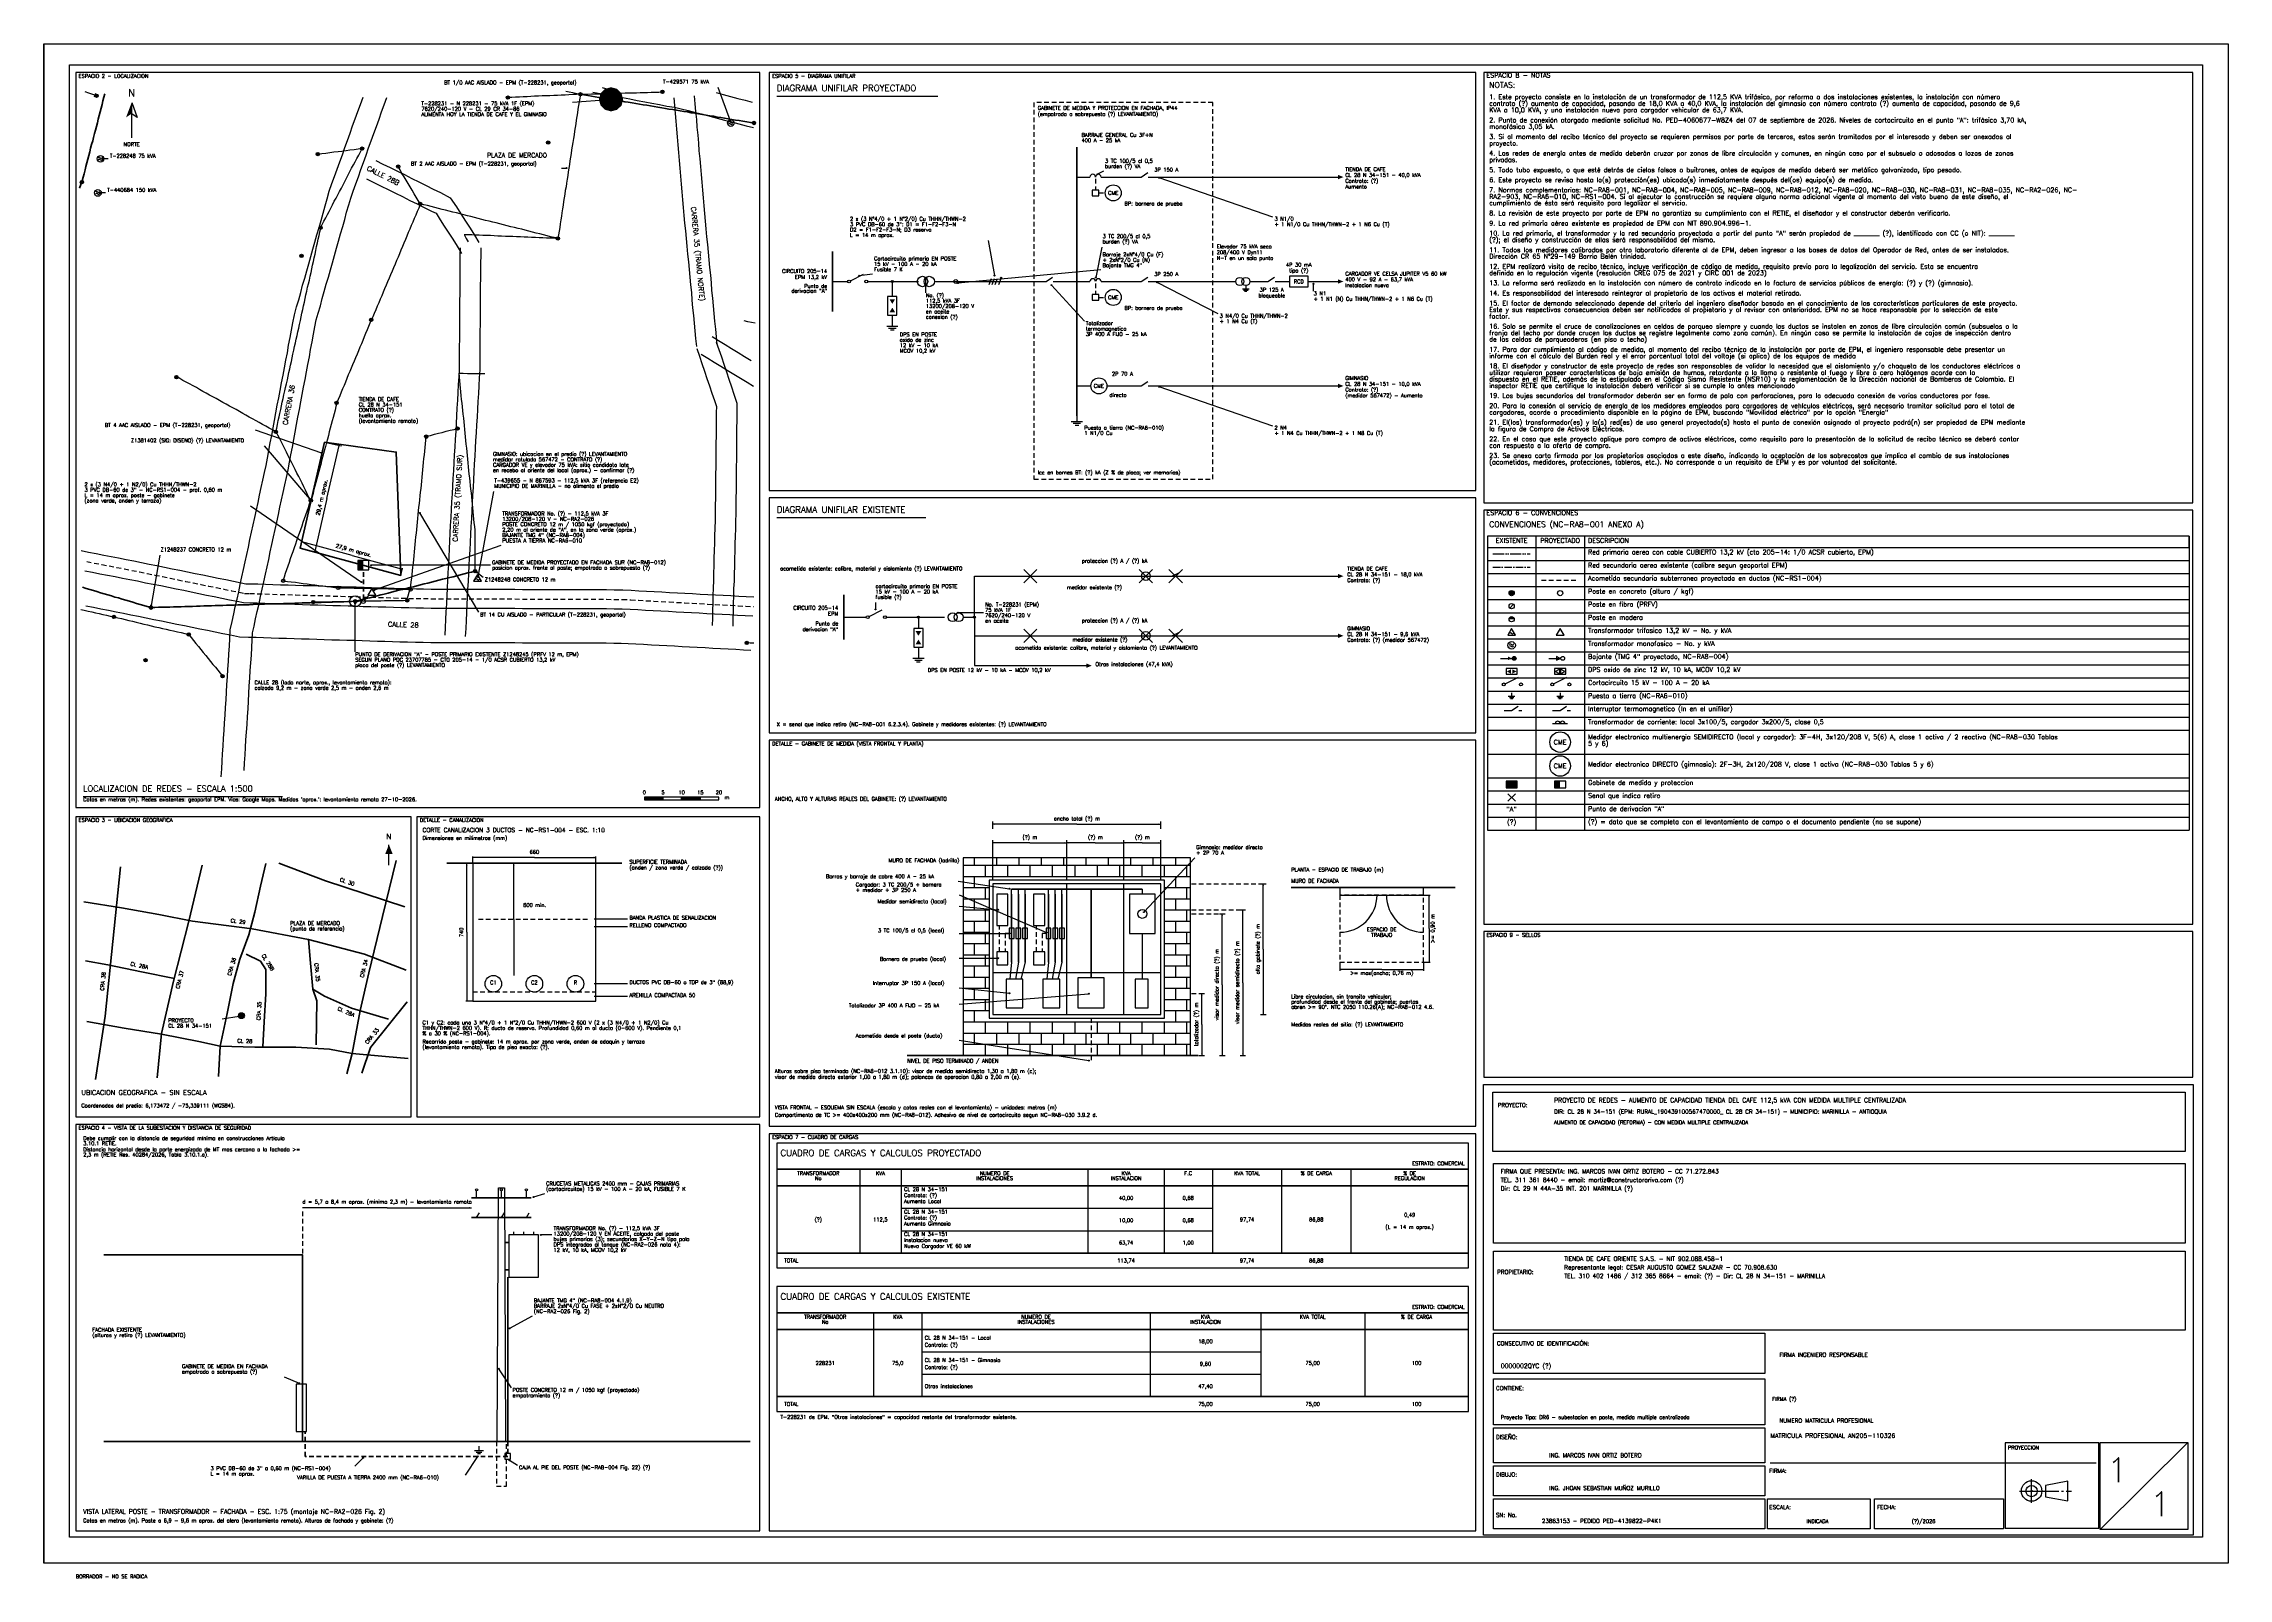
# Paper-space layout 'PLANO 01 DE 01' of a CAD drawing. Header units: millimetres. Extents: x 8 to 1180, y 5 to 828.
import ezdxf
from ezdxf.enums import TextEntityAlignment as Align

# ---------------------------------------------------------------- set-up
doc = ezdxf.new("R2010")
doc.units = ezdxf.units.MM
for name, pattern in [('BT', [6, 4, -1, 0, -1]), ('CUBIERTO', [9, 6, -1, 0, -1, 0, -1]), ('EJE', [12, 8, -1.5, 1, -1.5]), ('TRAZOS', [4, 2.5, -1.5])]:
    doc.linetypes.add(name, pattern=pattern)
doc.styles.add('E2', font='romans.shx')

psp = doc.layouts.new('PLANO 01 DE 01')

# ---------------------------------------------------------------- hatches: boundary and pattern name
h = psp.add_hatch(color=7)
edge = h.paths.add_edge_path()
edge.add_arc((36.2, 799.6), 0.9, 0, 360)
h = psp.add_hatch(color=7)
edge = h.paths.add_edge_path()
edge.add_arc((256.8, 798.6), 0.9, 0, 360)
h = psp.add_hatch(color=7)
edge = h.paths.add_edge_path()
edge.add_arc((295.7, 800.4), 0.9, 0, 360)
for color, points in [(2, [(318.6, 797.7), (317.8, 800.9), (315.4, 803.3), (312.1, 804.2), (308.9, 803.3), (306.5, 800.9), (305.6, 797.7), (306.5, 794.4), (308.9, 792.1), (312.1, 791.2), (315.4, 792.1), (317.8, 794.4)]), (7, [(55, 796), (52, 788), (55, 790)]), (7, [(197.1, 761.6), (198.9, 761.6), (198, 762.5)]), (5, [(702, 754.8), (705, 756), (702, 757.2)]), (5, [(702, 698.8), (705, 700), (702, 701.2)]), (7, [(463, 688), (461.5, 690.5), (464.5, 690.5)]), (7, [(463, 686), (461.5, 683.5), (464.5, 683.5)]), (5, [(702, 642.8), (705, 644), (702, 645.2)]), (7, [(166.3, 612.1), (165.6, 611.1), (166.4, 610.9)]), (7, [(146.3, 560.4), (147.3, 559.7), (147.5, 560.5)]), (7, [(153.2, 555.2), (153.9, 556.2), (153.1, 556.4)]), (7, [(135.4, 539.5), (137.2, 539.5), (136.3, 540.4)]), (5, [(176.3, 545.3), (179.3, 545.3), (179.3, 550.3), (176.3, 550.3)]), (7, [(200.2, 545.7), (199.2, 546.4), (199, 545.6)]), (7, [(702, 540.8), (705, 542), (702, 543.2)]), (7, [(164.9, 535.7), (166.7, 535.7), (165.8, 536.6)]), (7, [(203.7, 534.8), (205.5, 534.8), (204.6, 535.7)]), (7, [(793.8, 518.9), (796.6, 518.9), (795.2, 520.3)]), (7, [(477, 510), (475.5, 512.5), (478.5, 512.5)]), (7, [(477, 508), (475.5, 505.5), (478.5, 505.5)]), (7, [(702, 508.8), (705, 510), (702, 511.2)]), (7, [(567, 492.8), (570, 494), (567, 495.2)]), (7, [(795.2, 497.9), (793.2, 498.9), (793.2, 496.9)]), (7, [(792.6, 490.9), (794.9, 492.1), (794.9, 489.7)]), (7, [(797.8, 490.9), (795.5, 492.1), (795.5, 489.7)]), (7, [(330, 422), (340, 422), (340, 423.5), (330, 423.5)]), (7, [(350, 422), (360, 422), (360, 423.5), (350, 423.5)]), (7, [(792.2, 428.5), (798.2, 428.5), (798.2, 432.1), (792.2, 432.1)]), (5, [(818.2, 428.5), (821.2, 428.5), (821.2, 432.1), (818.2, 432.1)]), (7, [(517, 409), (518.1, 408.6), (518.1, 409.4)]), (7, [(517, 399), (518.1, 398.6), (518.1, 399.4)]), (7, [(556.6, 399), (555.5, 399.4), (555.5, 398.6)]), (7, [(556.6, 399), (557.7, 398.6), (557.7, 399.4)]), (7, [(587.2, 399), (586.1, 399.4), (586.1, 398.6)]), (7, [(587.2, 399), (588.3, 398.6), (588.3, 399.4)]), (7, [(607, 409), (605.9, 409.4), (605.9, 408.6)]), (7, [(607, 399), (605.9, 399.4), (605.9, 398.6)]), (7, [(193, 398), (191, 393), (195, 393)]), (7, [(234.8, 388), (234.4, 386.9), (235.2, 386.9)]), (7, [(238, 391.2), (239.1, 390.8), (239.1, 391.6)]), (7, [(260, 388), (259.6, 387), (260.4, 387)]), (7, [(304, 391.2), (302.9, 391.6), (302.9, 390.8)]), (7, [(662, 377), (661.6, 375.9), (662.4, 375.9)]), (7, [(751, 371), (750.6, 369.9), (751.4, 369.9)]), (7, [(640, 360.9), (639.6, 359.8), (640.4, 359.8)]), (7, [(651, 363), (650.6, 361.9), (651.4, 361.9)]), (7, [(260, 327.9), (260.4, 328.9), (259.6, 328.9)]), (7, [(703, 331), (704.1, 330.6), (704.1, 331.4)]), (7, [(748, 331), (746.9, 331.4), (746.9, 330.6)]), (7, [(751, 335), (751.4, 336.1), (750.6, 336.1)]), (7, [(629, 318.2), (628.6, 317.1), (629.4, 317.1)]), (7, [(234.8, 314), (235.2, 315.1), (234.4, 315.1)]), (7, [(662, 307), (662.4, 308.1), (661.6, 308.1)]), (7, [(629, 285), (629.4, 286.1), (628.6, 286.1)]), (7, [(640, 285), (640.4, 286.1), (639.6, 286.1)]), (7, [(651, 285), (651.4, 286.1), (650.6, 286.1)]), (1, [(146.7, 203.3), (147.9, 202.9), (147.9, 203.8)]), (1, [(237.3, 203.3), (236.1, 203.8), (236.1, 202.9)])]:
    psp.add_hatch(color=color).paths.add_polyline_path(points)
h = psp.add_hatch(color=8)
edge = h.paths.add_edge_path()
edge.add_arc((310.9, 797.6), 0.25, 0, 360)
h = psp.add_hatch(color=8)
edge = h.paths.add_edge_path()
edge.add_arc((316.5, 801.4), 0.25, 0, 360)
h = psp.add_hatch(color=7)
edge = h.paths.add_edge_path()
edge.add_arc((339.7, 801.7), 0.9, 0, 360)
h = psp.add_hatch(color=8)
edge = h.paths.add_edge_path()
edge.add_arc((376, 786.1), 0.25, 0, 360)
h = psp.add_hatch(color=7)
edge = h.paths.add_edge_path()
edge.add_arc((388.8, 785), 0.9, 0, 360)
h = psp.add_hatch(color=7)
edge = h.paths.add_edge_path()
edge.add_arc((278.4, 774.5), 0.9, 0, 360)
h = psp.add_hatch(color=8)
edge = h.paths.add_edge_path()
edge.add_arc((39.5, 765.8), 0.25, 0, 360)
h = psp.add_hatch(color=7)
edge = h.paths.add_edge_path()
edge.add_arc((154.8, 768.3), 0.9, 0, 360)
h = psp.add_hatch(color=7)
edge = h.paths.add_edge_path()
edge.add_arc((178.6, 771.3), 0.9, 0, 360)
h = psp.add_hatch(color=7)
edge = h.paths.add_edge_path()
edge.add_arc((28.3, 753.3), 0.9, 0, 360)
h = psp.add_hatch(color=8)
edge = h.paths.add_edge_path()
edge.add_arc((288.3, 760.8), 0.25, 0, 360)
h = psp.add_hatch(color=8)
edge = h.paths.add_edge_path()
edge.add_arc((573.1, 757.5), 0.25, 0, 360)
h = psp.add_hatch(color=8)
edge = h.paths.add_edge_path()
edge.add_arc((606.1, 755.6), 0.25, 0, 360)
h = psp.add_hatch(color=8)
edge = h.paths.add_edge_path()
edge.add_arc((38.1, 747.5), 0.25, 0, 360)
h = psp.add_hatch(color=7)
edge = h.paths.add_edge_path()
edge.add_arc((209.8, 741.6), 0.9, 0, 360)
h = psp.add_hatch(color=7)
edge = h.paths.add_edge_path()
edge.add_arc((156.3, 728.8), 0.9, 0, 360)
h = psp.add_hatch(color=7)
edge = h.paths.add_edge_path()
edge.add_arc((283.6, 723.1), 0.9, 0, 360)
h = psp.add_hatch(color=7)
edge = h.paths.add_edge_path()
edge.add_arc((146.1, 713.7), 0.9, 0, 360)
h = psp.add_hatch(color=8)
edge = h.paths.add_edge_path()
edge.add_arc((445.2, 703.1), 0.25, 0, 360)
h = psp.add_hatch(color=8)
edge = h.paths.add_edge_path()
edge.add_arc((517.8, 703.2), 0.25, 0, 360)
h = psp.add_hatch(color=7)
edge = h.paths.add_edge_path()
edge.add_arc((463, 700), 0.6, 0, 360)
h = psp.add_hatch(color=8)
edge = h.paths.add_edge_path()
edge.add_arc((481, 701.8), 0.25, 0, 360)
h = psp.add_hatch(color=8)
edge = h.paths.add_edge_path()
edge.add_arc((498.2, 699.1), 0.25, 0, 360)
h = psp.add_hatch(color=5)
edge = h.paths.add_edge_path()
edge.add_arc((521.4, 701.9), 0.35, 0, 360)
h = psp.add_hatch(color=8)
edge = h.paths.add_edge_path()
edge.add_arc((548.3, 698.1), 0.25, 0, 360)
h = psp.add_hatch(color=8)
edge = h.paths.add_edge_path()
edge.add_arc((572.2, 702.2), 0.25, 0, 360)
h = psp.add_hatch(color=8)
edge = h.paths.add_edge_path()
edge.add_arc((605.1, 699.5), 0.25, 0, 360)
h = psp.add_hatch(color=8)
edge = h.paths.add_edge_path()
edge.add_arc((689, 698.8), 0.25, 0, 360)
h = psp.add_hatch(color=7)
edge = h.paths.add_edge_path()
edge.add_arc((183.5, 679.5), 0.9, 0, 360)
h = psp.add_hatch(color=7)
edge = h.paths.add_edge_path()
edge.add_arc((79, 648.7), 0.9, 0, 360)
h = psp.add_hatch(color=7)
edge = h.paths.add_edge_path()
edge.add_arc((164.9, 634.9), 0.9, 0, 360)
h = psp.add_hatch(color=8)
edge = h.paths.add_edge_path()
edge.add_arc((606.1, 643.6), 0.25, 0, 360)
h = psp.add_hatch(color=7)
edge = h.paths.add_edge_path()
edge.add_arc((229.8, 621.1), 0.9, 0, 360)
h = psp.add_hatch(color=7)
edge = h.paths.add_edge_path()
edge.add_arc((132.3, 619.4), 0.9, 0, 360)
h = psp.add_hatch(color=7)
edge = h.paths.add_edge_path()
edge.add_arc((213, 616.8), 0.9, 0, 360)
h = psp.add_hatch(color=8)
edge = h.paths.add_edge_path()
edge.add_arc((156.8, 608.1), 0.25, 0, 360)
h = psp.add_hatch(color=8)
edge = h.paths.add_edge_path()
edge.add_arc((150.3, 583.5), 0.25, 0, 360)
h = psp.add_hatch(color=8)
edge = h.paths.add_edge_path()
edge.add_arc((209.6, 575.9), 0.25, 0, 360)
h = psp.add_hatch(color=8)
edge = h.paths.add_edge_path()
edge.add_arc((178.3, 538.8), 0.25, 0, 360)
h = psp.add_hatch(color=8)
edge = h.paths.add_edge_path()
edge.add_arc((183.5, 547.8), 0.25, 0, 360)
h = psp.add_hatch(color=7)
edge = h.paths.add_edge_path()
edge.add_arc((239.2, 544.7), 0.9, 0, 360)
h = psp.add_hatch(color=8)
edge = h.paths.add_edge_path()
edge.add_arc((240.2, 544), 0.25, 0, 360)
h = psp.add_hatch(color=8)
edge = h.paths.add_edge_path()
edge.add_arc((240.7, 541.6), 0.25, 0, 360)
h = psp.add_hatch(color=7)
edge = h.paths.add_edge_path()
edge.add_arc((152.4, 528.1), 0.9, 0, 360)
h = psp.add_hatch(color=1)
edge = h.paths.add_edge_path()
edge.add_arc((174.9, 527.3), 0.25, 0, 360)
h = psp.add_hatch(color=8)
edge = h.paths.add_edge_path()
edge.add_arc((185, 534.4), 0.25, 0, 360)
h = psp.add_hatch(color=7)
edge = h.paths.add_edge_path()
edge.add_arc((202.8, 529), 0.9, 0, 360)
h = psp.add_hatch(color=7)
edge = h.paths.add_edge_path()
edge.add_arc((795.2, 532.9), 1.4, 0, 360)
h = psp.add_hatch(color=7)
edge = h.paths.add_edge_path()
edge.add_arc((45.5, 520.1), 0.9, 0, 360)
h = psp.add_hatch(color=7)
edge = h.paths.add_edge_path()
edge.add_arc((65.3, 525.1), 0.9, 0, 360)
h = psp.add_hatch(color=8)
edge = h.paths.add_edge_path()
edge.add_arc((65.5, 526.3), 0.25, 0, 360)
h = psp.add_hatch(color=8)
edge = h.paths.add_edge_path()
edge.add_arc((454, 524.2), 0.25, 0, 360)
h = psp.add_hatch(color=7)
edge = h.paths.add_edge_path()
edge.add_arc((477, 520), 0.6, 0, 360)
h = psp.add_hatch(color=8)
edge = h.paths.add_edge_path()
edge.add_arc((498.2, 522.4), 0.25, 0, 360)
h = psp.add_hatch(color=7)
edge = h.paths.add_edge_path()
edge.add_arc((507, 520), 0.6, 0, 360)
h = psp.add_hatch(color=7)
edge = h.paths.add_edge_path()
edge.add_arc((85.6, 510.7), 0.9, 0, 360)
h = psp.add_hatch(color=7)
edge = h.paths.add_edge_path()
edge.add_arc((384.9, 506.2), 0.9, 0, 360)
h = psp.add_hatch(color=7)
edge = h.paths.add_edge_path()
edge.add_arc((62.5, 496.9), 0.9, 0, 360)
h = psp.add_hatch(color=7)
edge = h.paths.add_edge_path()
edge.add_arc((796.6, 497.9), 1, 0, 360)
h = psp.add_hatch(color=7)
edge = h.paths.add_edge_path()
edge.add_arc((103.8, 488.3), 0.9, 0, 360)
h = psp.add_hatch(color=8)
edge = h.paths.add_edge_path()
edge.add_arc((519.8, 363.1), 0.25, 0, 360)
h = psp.add_hatch(color=8)
edge = h.paths.add_edge_path()
edge.add_arc((525.8, 374.4), 0.25, 0, 360)
h = psp.add_hatch(color=8)
edge = h.paths.add_edge_path()
edge.add_arc((597.9, 361.8), 0.25, 0, 360)
h = psp.add_hatch(color=8)
edge = h.paths.add_edge_path()
edge.add_arc((525.8, 350.4), 0.25, 0, 360)
h = psp.add_hatch(color=8)
edge = h.paths.add_edge_path()
edge.add_arc((545.7, 350.9), 0.25, 0, 360)
h = psp.add_hatch(color=8)
edge = h.paths.add_edge_path()
edge.add_arc((519.8, 337.1), 0.25, 0, 360)
h = psp.add_hatch(color=8)
edge = h.paths.add_edge_path()
edge.add_arc((525.8, 318.3), 0.25, 0, 360)
h = psp.add_hatch(color=8)
edge = h.paths.add_edge_path()
edge.add_arc((568.4, 318.1), 0.25, 0, 360)
h = psp.add_hatch(color=1)
edge = h.paths.add_edge_path()
edge.add_arc((113.9, 306.3), 1.6, 0, 360)
h = psp.add_hatch(color=1)
edge = h.paths.add_edge_path()
edge.add_arc((112.7, 306.1), 0.25, 0, 360)
h = psp.add_hatch(color=8)
edge = h.paths.add_edge_path()
edge.add_arc((568.4, 282.2), 0.25, 0, 360)
h = psp.add_hatch(color=8)
edge = h.paths.add_edge_path()
edge.add_arc((270.5, 209), 0.25, 0, 360)
h = psp.add_hatch(color=8)
edge = h.paths.add_edge_path()
edge.add_arc((274.5, 188.7), 0.25, 0, 360)
h = psp.add_hatch(color=8)
edge = h.paths.add_edge_path()
edge.add_arc((257.7, 138.6), 0.25, 0, 360)
h = psp.add_hatch(color=8)
edge = h.paths.add_edge_path()
edge.add_arc((252, 117), 0.25, 0, 360)
h = psp.add_hatch(color=8)
edge = h.paths.add_edge_path()
edge.add_arc((144.9, 109.2), 0.25, 0, 360)
h = psp.add_hatch(color=8)
edge = h.paths.add_edge_path()
edge.add_arc((179.2, 69.2), 0.25, 0, 360)
h = psp.add_hatch(color=8)
edge = h.paths.add_edge_path()
edge.add_arc((240.7, 70), 0.25, 0, 360)
h = psp.add_hatch(color=8)
edge = h.paths.add_edge_path()
edge.add_arc((257.7, 67.8), 0.25, 0, 360)
h = psp.add_hatch(color=7)
edge = h.paths.add_edge_path()
edge.add_arc((1074.1, 51.4), 0.35, 0, 360)

# ---------------------------------------------------------------- linework, layer by layer
at = {"color": 7}
for points in [[(7.8, 827.5), (7.8, 12.8), (7.8, 827.5), (1179.6, 827.5), (1179.6, 12.8), (7.8, 12.8)], [(401, 799.4), (487.5, 799.4)], [(55, 796), (58, 788), (55, 790)], [(55, 777), (55, 795)], [(440.5, 700.4), (447.6, 704)], [(431, 700), (439, 700)], [(449.8, 700), (477, 700)], [(463, 700), (463, 692)], [(463, 682), (463, 679)], [(460, 676), (466, 676)], [(461, 675), (465, 675)], [(462, 674), (464, 674)], [(463, 679), (463, 676)], [(158.5, 613.9), (167.5, 611.9)], [(159.7, 583.7), (166.3, 612.1)], [(159.7, 583.7), (153.2, 555.2)], [(401, 573.4), (480.9, 573.4)], [(782.2, 563.4), (782.2, 405.8)], [(808.2, 563.4), (808.2, 405.8)], [(834.2, 563.4), (834.2, 405.8)], [(1158.6, 563.4), (1158.6, 405.8)], [(145.4, 557), (146.5, 560.9)], [(145.4, 557), (154.4, 554.9)], [(173.3, 553.1), (146.3, 560.4)], [(173.3, 553.1), (200.2, 545.7)], [(199.3, 542.4), (200.3, 546.3)], [(507, 520), (507, 542), (702, 542)], [(613, 542), (617, 544)], [(782.2, 550.4), (1158.6, 550.4)], [(782.2, 543.4), (1158.6, 543.4)], [(174.3, 527.8), (175.6, 529.1)], [(782.2, 536.4), (1158.6, 536.4)], [(782.2, 529.4), (1158.6, 529.4)], [(437, 520), (449, 520)], [(450.5, 520.4), (457.6, 524)], [(459.8, 520), (491, 520)], [(477, 520), (477, 514)], [(501, 520), (507, 520)], [(507, 520), (507, 494), (567, 494)], [(507, 520), (507, 510), (702, 510)], [(782.2, 522.4), (1158.6, 522.4)], [(794.2, 524.9), (796.2, 526.9)], [(477, 504), (477, 501)], [(613, 510), (617, 512)], [(782.2, 515.4), (1158.6, 515.4)], [(782.2, 508.4), (1158.6, 508.4)], [(474, 498), (480, 498)], [(475, 497), (479, 497)], [(476, 496), (478, 496)], [(477, 501), (477, 498)], [(782.2, 501.4), (1158.6, 501.4)], [(782.2, 494.4), (1158.6, 494.4)], [(789.2, 497.9), (795.2, 497.9)], [(815.2, 497.9), (821.2, 497.9)], [(782.2, 487.4), (1158.6, 487.4)], [(791.7, 484.3), (798.8, 487.9)], [(817.7, 484.3), (824.8, 487.9)], [(782.2, 480.4), (1158.6, 480.4)], [(782.2, 473.4), (1158.6, 473.4)], [(791.2, 469.9), (793.7, 469.9)], [(793.4, 477.6), (797, 477.6)], [(793.7, 469.9), (795.2, 469.9)], [(794, 477), (796.4, 477)], [(794.6, 476.4), (795.8, 476.4)], [(795.2, 479.4), (795.2, 477.6)], [(795.2, 469.9), (798.7, 472.3)], [(799, 469.9), (800.7, 469.9)], [(817.2, 469.9), (819.7, 469.9)], [(782.2, 466.4), (1158.6, 466.4)], [(782.2, 459.4), (1158.6, 459.4)], [(782.2, 446.6), (1158.6, 446.6)], [(782.2, 433.8), (1158.6, 433.8)], [(29, 423.9), (135.9, 423.9)], [(782.2, 426.8), (1158.6, 426.8)], [(517, 406.5), (517, 410.5)], [(607, 406.5), (607, 410.5)], [(782.2, 419.8), (1158.6, 419.8)], [(782.2, 412.8), (1158.6, 412.8)], [(562, 409), (517, 409)], [(517, 396.5), (517, 400.5)], [(536.8, 399), (517, 399)], [(536.8, 399), (556.6, 399)], [(556.6, 396.5), (556.6, 400.5)], [(556.6, 396.5), (556.6, 400.5)], [(571.9, 399), (556.6, 399)], [(562, 409), (607, 409)], [(571.9, 399), (587.2, 399)], [(587.2, 396.5), (587.2, 400.5)], [(587.2, 396.5), (587.2, 400.5)], [(597.1, 399), (587.2, 399)], [(597.1, 399), (607, 399)], [(607, 396.5), (607, 400.5)], [(782.2, 405.8), (1158.6, 405.8)], [(193, 387), (193, 398)], [(238, 388), (234.3, 388)], [(234.8, 351), (234.8, 388)], [(238, 388), (238, 391.7)], [(271, 391.2), (238, 391.2)], [(238, 388), (238, 314), (304, 314), (304, 388)], [(260, 357.9), (260, 388)], [(271, 391.2), (304, 391.2)], [(304, 388), (304, 391.7)], [(660.5, 377), (663.5, 377)], [(662, 342), (662, 377)], [(748, 371), (751.5, 371)], [(751, 353), (751, 371)], [(260, 357.9), (260, 327.9)], [(638.5, 360.9), (641.5, 360.9)], [(640, 322.9), (640, 360.9)], [(649.5, 363), (652.5, 363)], [(651, 324), (651, 363)], [(751, 353), (751, 335)], [(234.8, 351), (234.8, 314)], [(662, 342), (662, 307)], [(703, 335), (703, 330.4)], [(725.5, 331), (703, 331)], [(725.5, 331), (748, 331)], [(748, 335), (748, 330.4)], [(748, 335), (751.5, 335)], [(627.5, 318.2), (630.5, 318.2)], [(629, 301.6), (629, 318.2)], [(640, 322.9), (640, 285)], [(651, 324), (651, 285)], [(238, 314), (234.3, 314)], [(660.5, 307), (663.5, 307)], [(629, 301.6), (629, 285)], [(627.5, 285), (630.5, 285)], [(638.5, 285), (641.5, 285)], [(649.5, 285), (652.5, 285)], [(401, 224), (401, 215)], [(445.5, 224), (445.5, 215)], [(467.8, 224), (467.8, 215)], [(567.9, 224), (567.9, 215)], [(608.8, 224), (608.8, 215)], [(634.7, 224), (634.7, 215)], [(671.8, 224), (671.8, 215)], [(708.9, 224), (708.9, 215)], [(240, 208.7), (240, 212.2)], [(251.1, 78), (251.7, 214), (254.9, 214), (255.6, 78)], [(253.3, 208.7), (253.3, 212.2)], [(266.7, 208.7), (266.7, 212.2)], [(401, 215), (401, 179)], [(445.5, 215), (445.5, 179)], [(467.8, 215), (467.8, 179)], [(567.9, 215), (567.9, 179)], [(608.8, 215), (608.8, 179)], [(634.7, 215), (634.7, 179)], [(671.8, 215), (671.8, 179)], [(708.9, 215), (708.9, 179)], [(467.8, 203), (634.7, 203)], [(467.8, 191), (634.7, 191)], [(401, 147), (401, 138)], [(452.9, 147), (452.9, 138)], [(478.9, 147), (478.9, 138)], [(601.3, 147), (601.3, 138)], [(660.7, 147), (660.7, 138)], [(716.4, 147), (716.4, 138)], [(401, 138), (401, 102)], [(452.9, 138), (452.9, 102)], [(478.9, 138), (478.9, 102)], [(601.3, 138), (601.3, 102)], [(660.7, 138), (660.7, 102)], [(716.4, 138), (716.4, 102)], [(478.9, 126), (660.7, 126)], [(478.9, 114), (660.7, 114)], [(238.9, 73.1), (243.7, 73.1)], [(239.7, 72.3), (242.9, 72.3)], [(240.5, 71.5), (242.1, 71.5)], [(241.3, 75.5), (241.3, 73.1)], [(1157.9, 77.5), (1110.9, 30.8)], [(933.9, 66.6), (1108.8, 66.6)], [(1067.7, 51.4), (1080.4, 51.4)], [(1074.1, 45), (1074.1, 57.7)]]:
    psp.add_lwpolyline(points, dxfattribs=at)
for points in [[(21.7, 816.2), (1165.7, 816.2), (1165.7, 26.7), (21.7, 26.7)], [(25, 418), (392, 418), (392, 812), (25, 812)], [(397, 588), (776, 588), (776, 812), (397, 812)], [(780.2, 581.4), (1160.6, 581.4), (1160.6, 812), (780.2, 812)], [(460.5, 682), (465.5, 682), (465.5, 692), (460.5, 692)], [(397, 458), (776, 458), (776, 584), (397, 584)], [(780.2, 355.4), (1160.6, 355.4), (1160.6, 577.4), (780.2, 577.4)], [(782.2, 557.4), (1158.6, 557.4), (1158.6, 563.4), (782.2, 563.4)], [(474.5, 504), (479.5, 504), (479.5, 514), (474.5, 514)], [(792.2, 489.4), (798.2, 489.4), (798.2, 492.4), (792.2, 492.4)], [(397, 247), (776, 247), (776, 454), (397, 454)], [(330, 422), (340, 422), (340, 423.5), (330, 423.5)], [(340, 422), (350, 422), (350, 423.5), (340, 423.5)], [(350, 422), (360, 422), (360, 423.5), (350, 423.5)], [(360, 422), (370, 422), (370, 423.5), (360, 423.5)], [(792.2, 428.5), (798.2, 428.5), (798.2, 432.1), (792.2, 432.1)], [(25, 252), (205, 252), (205, 413), (25, 413)], [(208, 252), (392, 252), (392, 413), (208, 413)], [(501, 285), (623, 285), (623, 391), (501, 391)], [(780.2, 273.4), (1160.6, 273.4), (1160.6, 351.4), (780.2, 351.4)], [(780.1, 269.4), (1160.7, 269.4), (1160.7, 27.7), (780.1, 27.7)], [(1156.5, 265.2), (1156.5, 233.4), (785.1, 233.4), (785.1, 265.2)], [(25, 30), (392, 30), (392, 248), (25, 248)], [(397, 30), (776, 30), (776, 243), (397, 243)], [(401, 224), (772, 224), (772, 238), (401, 238)], [(401, 215), (772, 215), (772, 224), (401, 224)], [(785.4, 227), (1156.4, 227), (1156.4, 184.3), (785.4, 184.3)], [(401, 179), (772, 179), (772, 215), (401, 215)], [(401, 171), (772, 171), (772, 179), (401, 179)], [(785.5, 137.6), (785.5, 180), (1156.4, 180), (1156.4, 137.6)], [(401, 147), (772, 147), (772, 161), (401, 161)], [(401, 138), (772, 138), (772, 147), (401, 147)], [(401, 102), (772, 102), (772, 138), (401, 138)], [(931, 114.4), (785.5, 114.4), (785.5, 136.1), (931, 136.1)], [(931, 86.9), (785.5, 86.9), (785.5, 111.6), (931, 111.6)], [(401, 94), (772, 94), (772, 102), (401, 102)], [(785.5, 66.5), (785.5, 85.3), (931, 85.3), (931, 66.5)], [(1059.9, 31.5), (1110.2, 31.5), (1110.2, 77.3), (1059.9, 77.3)], [(1157.9, 30.8), (1110.9, 30.8), (1110.9, 77.5), (1157.9, 77.5)], [(931, 48.8), (785.5, 48.8), (785.5, 64.9), (931, 64.9)], [(785.5, 31.2), (785.5, 47.3), (931, 47.3), (931, 31.2)], [(932.4, 47.3), (987.5, 47.3), (987.5, 31.2), (932.4, 31.2)], [(989.9, 31.2), (989.9, 47.3), (1059.1, 47.3), (1059.1, 31.2)], [(1081.5, 48.3), (1093.6, 46.1), (1093.6, 56.6), (1081.5, 54.4)]]:
    psp.add_lwpolyline(points, close=True, dxfattribs=at)
at = {"color": 1, "linetype": 'CUBIERTO', "lineweight": 35}
for points in [[(40.6, 800.7), (40.1, 798.8), (39.6, 796.8), (39.1, 794.9), (38.6, 792.9), (38.1, 791), (37.6, 789), (37.1, 787.1), (36.6, 785.1), (36.1, 783.2), (35.6, 781.2), (35.1, 779.3), (34.6, 777.3), (34.1, 775.4), (33.5, 773.4), (33, 771.5), (32.5, 769.5), (32, 767.6), (31.5, 765.6), (31, 763.7), (30.5, 761.7), (30, 759.8), (29.5, 757.8), (29, 755.9), (28.5, 753.9)], [(388.8, 785), (386.9, 785.3), (384.9, 785.6), (382.9, 786), (380.9, 786.3), (378.9, 786.6), (376.9, 786.9), (375, 787.3), (373, 787.6), (371, 787.9), (369, 788.2), (367, 788.6), (365.1, 788.9), (363.1, 789.2), (361.1, 789.6), (359.1, 789.9), (357.1, 790.2), (355.1, 790.5), (353.2, 790.9), (351.2, 791.2), (349.2, 791.5), (347.2, 791.9), (345.2, 792.2), (343.2, 792.5), (341.3, 792.8), (339.3, 793.2), (337.3, 793.5), (335.3, 793.8), (333.3, 794.2), (331.4, 794.5), (329.4, 794.8), (327.4, 795.1), (325.4, 795.5), (323.4, 795.8), (321.4, 796.1), (319.5, 796.4), (317.5, 796.8), (315.5, 797.1), (313.5, 797.4), (311.5, 797.8), (309.5, 798.1), (307.6, 798.4), (305.6, 798.7), (303.6, 799.1), (301.6, 799.4), (299.6, 799.7), (297.6, 800.1), (295.7, 800.4)], [(28.5, 753.9), (27.8, 752), (27.1, 750.1)], [(174.9, 528.5), (176.9, 529), (178.8, 529.5), (180.8, 530), (182.7, 530.4), (184.7, 530.9), (186.6, 531.4), (188.6, 531.9), (190.5, 532.4), (192.5, 532.9), (194.4, 533.4), (196.4, 533.9), (198.3, 534.4), (200.3, 534.9), (202.2, 535.4), (204.2, 535.9), (206.1, 536.3), (208, 536.8), (210, 537.3), (211.9, 537.8), (213.9, 538.3), (215.8, 538.8), (217.8, 539.3), (219.7, 539.8), (221.7, 540.3), (223.6, 540.8), (225.6, 541.3), (227.5, 541.7), (229.5, 542.2), (231.4, 542.7), (233.4, 543.2), (235.3, 543.7), (237.3, 544.2), (239.2, 544.7)], [(28.7, 536), (30.6, 535.4), (32.5, 534.8), (34.5, 534.3), (36.4, 533.7), (38.3, 533.1), (40.3, 532.5), (42.2, 532), (44.1, 531.4), (46, 530.8), (48, 530.3), (49.9, 529.7), (51.8, 529.1), (53.8, 528.6), (55.7, 528), (57.6, 527.4), (59.5, 526.8), (61.5, 526.3), (63.4, 525.7), (65.3, 525.1)], [(65.3, 525.1), (67.4, 525.2), (69.4, 525.3), (71.4, 525.3), (73.5, 525.4), (75.5, 525.4), (77.5, 525.5), (79.5, 525.6), (81.6, 525.6), (83.6, 525.7), (85.6, 525.8), (87.7, 525.8), (89.7, 525.9), (91.7, 525.9), (93.7, 526), (95.8, 526.1), (97.8, 526.1), (99.8, 526.2), (101.9, 526.2), (103.9, 526.3), (105.9, 526.4), (108, 526.4), (110, 526.5), (112, 526.6), (114, 526.6), (116.1, 526.7), (118.1, 526.7), (120.1, 526.8), (122.2, 526.9), (124.2, 526.9), (126.2, 527), (128.3, 527.1), (130.3, 527.1), (132.3, 527.2), (134.3, 527.2), (136.4, 527.3), (138.4, 527.4), (140.4, 527.4), (142.5, 527.5), (144.5, 527.5), (146.5, 527.6), (148.5, 527.7), (150.6, 527.7), (152.6, 527.8), (154.6, 527.9), (156.7, 527.9), (158.7, 528), (160.7, 528), (162.8, 528.1), (164.8, 528.2), (166.8, 528.2), (168.8, 528.3), (170.9, 528.4), (172.9, 528.4), (174.9, 528.5)]]:
    psp.add_lwpolyline(points, dxfattribs=at)
at = {"color": 3, "linetype": 'BT'}
for points in [[(36.2, 799.6), (34.2, 800.3), (32.1, 801), (30.1, 801.7)], [(35.6, 800.8), (34.9, 798.8)], [(295.7, 800.4), (293.6, 800.3), (291.6, 800.2), (289.5, 800.1), (287.5, 800), (285.4, 799.9), (283.4, 799.8), (281.4, 799.7), (279.3, 799.6), (277.3, 799.5), (275.2, 799.5), (273.2, 799.4), (271.1, 799.3), (269.1, 799.2), (267.1, 799.1), (265, 799), (263, 798.9), (260.9, 798.8), (258.9, 798.7), (256.8, 798.6)], [(295.7, 800.4), (295.4, 798.4), (295, 796.4), (294.7, 794.4), (294.4, 792.5), (294.1, 790.5), (293.8, 788.5), (293.5, 786.5), (293.2, 784.5), (292.9, 782.5), (292.6, 780.6), (292.3, 778.6), (292, 776.6), (291.7, 774.6), (291.3, 772.6), (291, 770.6), (290.7, 768.7), (290.4, 766.7), (290.1, 764.7), (289.8, 762.7), (289.5, 760.7), (289.2, 758.8), (288.9, 756.8), (288.6, 754.8), (288.3, 752.8), (288, 750.8), (287.6, 748.8), (287.3, 746.9), (287, 744.9), (286.7, 742.9), (286.4, 740.9), (286.1, 738.9), (285.8, 736.9), (285.5, 735), (285.2, 733), (284.9, 731), (284.6, 729), (284.3, 727), (283.9, 725.1), (283.6, 723.1)], [(295.7, 800.4), (293.7, 800.7), (291.7, 801.1), (289.7, 801.5), (287.8, 801.8)], [(295.7, 800.4), (297.7, 800.4), (299.7, 800.5), (301.7, 800.6), (303.7, 800.6), (305.7, 800.7), (307.7, 800.7), (309.7, 800.8), (311.7, 800.8), (313.7, 800.9), (315.7, 801), (317.7, 801), (319.7, 801.1), (321.7, 801.1), (323.7, 801.2), (325.7, 801.2), (327.7, 801.3), (329.7, 801.4), (331.7, 801.4), (333.7, 801.5), (335.7, 801.5), (337.7, 801.6), (339.7, 801.7)], [(178.6, 771.2), (176.5, 770.9), (174.3, 770.6), (172.1, 770.4), (170, 770.1), (167.8, 769.8), (165.7, 769.5), (163.5, 769.3), (161.3, 769), (159.2, 768.7), (157, 768.4), (154.8, 768.2)], [(156.3, 728.8), (157.2, 730.6), (158.1, 732.3), (159.1, 734.1), (160, 735.9), (160.9, 737.6), (161.9, 739.4), (162.8, 741.2), (163.7, 743), (164.7, 744.7), (165.6, 746.5), (166.5, 748.3), (167.5, 750.1), (168.4, 751.8), (169.3, 753.6), (170.3, 755.4), (171.2, 757.2), (172.1, 758.9), (173, 760.7), (174, 762.5), (174.9, 764.2), (175.8, 766), (176.8, 767.8), (177.7, 769.6), (178.6, 771.3)], [(209.7, 741.6), (208.6, 743.5), (207.6, 745.3), (206.5, 747.1), (205.4, 748.9), (204.3, 750.7), (203.3, 752.5), (202.2, 754.3), (201.1, 756.1), (200, 758), (199, 759.8), (197.9, 761.6)], [(209.8, 741.3), (209, 739.4), (208.2, 737.5), (207.4, 735.6), (206.6, 733.8), (205.8, 731.9), (205, 730), (204.2, 728.1), (203.4, 726.2), (202.6, 724.4), (201.8, 722.5), (201, 720.6), (200.2, 718.7), (199.4, 716.8), (198.7, 714.9), (197.9, 713.1), (197.1, 711.2), (196.3, 709.3), (195.5, 707.4), (194.7, 705.5), (193.9, 703.6), (193.1, 701.8), (192.3, 699.9), (191.5, 698), (190.7, 696.1), (189.9, 694.2), (189.1, 692.3), (188.3, 690.5), (187.5, 688.6), (186.7, 686.7), (185.9, 684.8), (185.1, 682.9), (184.3, 681), (183.5, 679.2)], [(283.6, 723.1), (281.7, 723.6), (279.7, 724), (277.8, 724.5), (275.9, 725), (273.9, 725.5), (272, 726), (270, 726.5), (268.1, 727), (266.1, 727.5), (264.2, 728), (262.3, 728.4), (260.3, 728.9), (258.4, 729.4), (256.4, 729.9), (254.5, 730.4), (252.5, 730.9), (250.6, 731.4), (248.7, 731.9), (246.7, 732.4), (244.8, 732.8), (242.8, 733.3), (240.9, 733.8), (238.9, 734.3), (237, 734.8), (235.1, 735.3), (233.1, 735.8), (231.2, 736.3), (229.2, 736.8), (227.3, 737.2), (225.3, 737.7), (223.4, 738.2), (221.5, 738.7), (219.5, 739.2), (217.6, 739.7), (215.6, 740.2), (213.7, 740.7), (211.7, 741.1), (209.8, 741.6)], [(132.3, 619.4), (132.8, 621.4), (133.2, 623.4), (133.6, 625.4), (134.1, 627.4), (134.5, 629.3), (135, 631.3), (135.4, 633.3), (135.8, 635.3), (136.3, 637.3), (136.7, 639.3), (137.1, 641.3), (137.6, 643.2), (138, 645.2), (138.5, 647.2), (138.9, 649.2), (139.3, 651.2), (139.8, 653.2), (140.2, 655.2), (140.7, 657.1), (141.1, 659.1), (141.5, 661.1), (142, 663.1), (142.4, 665.1), (142.8, 667.1), (143.3, 669.1), (143.7, 671), (144.2, 673), (144.6, 675), (145, 677), (145.5, 679), (145.9, 681), (146.3, 683), (146.8, 684.9), (147.2, 686.9), (147.7, 688.9), (148.1, 690.9), (148.5, 692.9), (149, 694.9), (149.4, 696.9), (149.9, 698.8), (150.3, 700.8), (150.7, 702.8), (151.2, 704.8), (151.6, 706.8), (152, 708.8), (152.5, 710.8), (152.9, 712.7), (153.4, 714.7), (153.8, 716.7), (154.2, 718.7), (154.7, 720.7), (155.1, 722.7), (155.5, 724.7), (156, 726.6), (156.4, 728.6)], [(283.6, 723.1), (281.6, 723.2), (279.6, 723.2), (277.6, 723.3), (275.6, 723.4), (273.6, 723.5), (271.6, 723.6), (269.5, 723.6), (267.5, 723.7), (265.5, 723.8), (263.5, 723.9), (261.5, 724), (259.5, 724.1), (257.5, 724.1), (255.5, 724.2), (253.4, 724.3), (251.4, 724.4), (249.4, 724.5), (247.4, 724.6), (245.4, 724.6), (243.4, 724.7), (241.4, 724.8), (239.4, 724.9), (237.4, 725), (235.3, 725), (233.3, 725.1)], [(233.5, 724.9), (234.5, 723), (235.5, 721.2)], [(183.6, 679.6), (182.8, 677.7), (182.1, 675.9), (181.3, 674), (180.5, 672.2), (179.7, 670.3), (179, 668.4), (178.2, 666.6), (177.4, 664.7), (176.6, 662.9), (175.9, 661), (175.1, 659.1), (174.3, 657.3), (173.5, 655.4), (172.8, 653.6), (172, 651.7), (171.2, 649.9), (170.4, 648), (169.7, 646.1), (168.9, 644.3), (168.1, 642.4), (167.4, 640.6), (166.6, 638.7), (165.8, 636.8), (165, 635)], [(389.5, 677.6), (387.5, 678), (385.5, 678.4), (383.5, 678.9)], [(132.3, 619.4), (130.6, 620.4), (128.8, 621.4), (127, 622.4), (125.2, 623.4), (123.4, 624.4), (121.7, 625.3), (119.9, 626.3), (118.1, 627.3), (116.3, 628.3), (114.6, 629.3), (112.8, 630.3), (111, 631.3), (109.2, 632.2), (107.4, 633.2), (105.7, 634.2), (103.9, 635.2), (102.1, 636.2), (100.3, 637.2), (98.5, 638.2), (96.8, 639.1), (95, 640.1), (93.2, 641.1), (91.4, 642.1), (89.7, 643.1), (87.9, 644.1), (86.1, 645.1), (84.3, 646), (82.5, 647), (80.8, 648), (79, 649)], [(230.6, 650.8), (232.9, 650.8), (235.2, 650.7), (237.6, 650.7), (239.9, 650.7), (242.2, 650.6), (244.5, 650.6)], [(239.2, 566.6), (239, 568.6), (238.8, 570.6), (238.6, 572.6), (238.4, 574.6), (238.2, 576.6), (238, 578.6), (237.8, 580.6), (237.6, 582.6), (237.4, 584.6), (237.2, 586.6), (237, 588.6), (236.7, 590.6), (236.5, 592.7), (236.3, 594.7), (236.1, 596.7), (235.9, 598.7), (235.7, 600.7), (235.5, 602.7), (235.3, 604.7), (235.1, 606.7), (234.9, 608.7), (234.7, 610.7), (234.5, 612.7), (234.3, 614.7), (234.1, 616.7), (233.9, 618.7), (233.7, 620.7), (233.5, 622.7), (233.3, 624.8), (233.1, 626.8), (232.9, 628.8), (232.6, 630.8), (232.4, 632.8), (232.2, 634.8), (232, 636.8), (231.8, 638.8), (231.6, 640.8), (231.4, 642.8), (231.2, 644.8), (231, 646.8), (230.8, 648.8), (230.6, 650.8)], [(165.1, 634.9), (164.6, 633), (164.1, 631), (163.6, 629.1), (163.1, 627.1), (162.5, 625.2), (162, 623.3), (161.5, 621.3), (161, 619.4), (160.5, 617.5), (160, 615.5), (159.5, 613.6), (159, 611.6), (158.4, 609.7), (157.9, 607.8), (157.4, 605.8), (156.9, 603.9), (156.4, 601.9), (155.9, 600), (155.4, 598.1), (154.8, 596.1), (154.3, 594.2), (153.8, 592.2), (153.3, 590.3), (152.8, 588.4), (152.3, 586.4), (151.8, 584.5), (151.2, 582.5)], [(213.2, 617), (215.3, 617.5), (217.4, 618.1), (219.5, 618.6), (221.6, 619.1), (223.7, 619.7), (225.8, 620.2), (227.9, 620.7), (229.9, 621.3)], [(151.1, 582.5), (150.1, 584.4), (149.2, 586.2), (148.3, 588.1), (147.4, 589.9), (146.4, 591.8), (145.5, 593.6), (144.6, 595.5), (143.6, 597.3), (142.7, 599.1), (141.8, 601), (140.9, 602.8), (139.9, 604.7), (139, 606.5), (138.1, 608.4), (137.1, 610.2), (136.2, 612), (135.3, 613.9), (134.4, 615.7), (133.4, 617.6), (132.5, 619.4)], [(204.6, 534.9), (204.8, 536.9), (205, 538.9), (205.2, 540.9), (205.5, 542.9), (205.7, 544.9), (205.9, 546.9), (206.1, 548.9), (206.3, 550.9), (206.5, 552.9), (206.7, 555), (206.9, 557), (207.1, 559), (207.3, 561), (207.5, 563), (207.7, 565), (207.9, 567), (208.1, 569), (208.3, 571), (208.5, 573), (208.7, 575), (208.9, 577), (209.1, 579), (209.4, 581), (209.6, 583), (209.8, 585), (210, 587), (210.2, 589), (210.4, 591), (210.6, 593), (210.8, 595), (211, 597), (211.2, 599), (211.4, 601), (211.6, 603), (211.8, 605), (212, 607), (212.2, 609), (212.4, 611), (212.6, 613), (212.8, 615), (213, 617)], [(150.9, 582.5), (150.2, 580.6), (149.6, 578.6), (148.9, 576.7), (148.2, 574.7), (147.5, 572.8), (146.9, 570.8), (146.2, 568.8), (145.5, 566.9), (144.8, 564.9), (144.2, 563), (143.5, 561), (142.8, 559.1), (142.1, 557.1), (141.5, 555.1), (140.8, 553.2), (140.1, 551.2), (139.5, 549.3), (138.8, 547.3), (138.1, 545.4), (137.4, 543.4), (136.8, 541.4), (136.1, 539.5)], [(239.2, 544.7), (239.2, 546.9), (239.2, 549.1), (239.2, 551.3), (239.2, 553.4), (239.2, 555.6), (239.2, 557.8), (239.2, 560), (239.2, 562.2), (239.2, 564.4), (239.2, 566.6)], [(136.4, 539.5), (138.5, 539.2), (140.6, 538.9), (142.8, 538.7), (144.9, 538.4), (147, 538.1), (149.1, 537.9), (151.2, 537.6), (153.3, 537.3), (155.4, 537), (157.5, 536.8), (159.7, 536.5), (161.8, 536.2), (163.9, 535.9), (166, 535.7)], [(785.2, 546.9), (805.2, 546.9)], [(202.8, 528.9), (200.8, 528.8), (198.7, 528.8), (196.7, 528.8), (194.7, 528.7), (192.7, 528.7), (190.7, 528.7), (188.7, 528.6), (186.7, 528.6), (184.6, 528.6), (182.6, 528.5), (180.6, 528.5), (178.6, 528.5), (176.6, 528.4), (174.6, 528.4), (172.5, 528.3), (170.5, 528.3), (168.5, 528.3), (166.5, 528.2), (164.5, 528.2), (162.5, 528.2), (160.4, 528.1), (158.4, 528.1), (156.4, 528.1), (154.4, 528), (152.4, 528)], [(166.2, 535.8), (168.2, 535.8), (170.2, 535.7), (172.3, 535.7), (174.3, 535.6), (176.4, 535.6), (178.4, 535.6), (180.5, 535.5), (182.5, 535.5), (184.5, 535.4), (186.6, 535.4), (188.6, 535.3), (190.7, 535.3), (192.7, 535.2), (194.8, 535.2), (196.8, 535.1), (198.8, 535.1), (200.9, 535), (202.9, 535), (205, 534.9)], [(204.3, 535.1), (203.7, 533.2), (203.1, 531.2), (202.4, 529.3)], [(27.7, 524.2), (29.6, 523.8), (31.6, 523.3), (33.6, 522.9), (35.6, 522.4), (37.5, 521.9), (39.5, 521.5), (41.5, 521), (43.5, 520.6), (45.5, 520.1)], [(45.5, 520.1), (47.5, 519.6), (49.5, 519.2), (51.5, 518.7), (53.5, 518.2), (55.5, 517.8), (57.5, 517.3), (59.5, 516.8), (61.5, 516.3), (63.5, 515.9), (65.5, 515.4), (67.5, 514.9), (69.5, 514.5), (71.5, 514), (73.5, 513.5), (75.5, 513.1), (77.5, 512.6), (79.5, 512.1), (81.5, 511.7), (83.5, 511.2), (85.6, 510.7)], [(85.6, 510.7), (86.9, 509.1), (88.2, 507.5), (89.5, 505.9), (90.8, 504.3), (92.1, 502.7), (93.4, 501.1), (94.7, 499.5), (96, 497.9), (97.3, 496.3), (98.6, 494.7), (99.9, 493.1), (101.2, 491.5), (102.5, 489.9), (103.8, 488.3)], [(388.7, 506.1), (386.7, 506.1), (384.7, 506.2)]]:
    psp.add_lwpolyline(points, dxfattribs=at)
at = {"color": 8}
for points in [[(103, 434.4), (103.3, 438.6), (103.6, 442.7), (103.8, 446.8), (104.1, 450.9), (104.3, 455.1), (104.6, 459.2), (104.8, 463.3), (105.1, 467.4), (105.3, 471.5), (105.6, 475.7), (105.9, 479.8), (106.1, 483.9), (106.4, 488), (106.6, 492.2), (106.9, 496.3), (107.1, 500.4), (107.4, 504.5), (107.6, 508.6), (107.9, 513.2), (108.9, 517.7), (109.8, 521.7), (110.6, 525.6), (111.5, 529.6), (112.4, 533.6), (113.2, 537.6), (114.1, 541.6), (115, 545.6), (115.8, 549.6), (116.7, 553.6), (117.6, 557.6), (118.4, 561.6), (119.3, 565.5), (120.2, 569.5), (121, 573.5), (121.9, 577.5), (122.8, 581.5), (123.6, 585.5), (124.5, 589.5), (125.4, 593.5), (126.2, 597.5), (127.1, 601.4), (127.8, 605.3), (128.6, 609.4), (129.3, 613.4), (130.1, 617.4), (130.9, 621.5), (131.6, 625.5), (132.4, 629.5), (133.1, 633.6), (133.9, 637.6), (134.7, 641.6), (135.4, 645.7), (136.2, 649.7), (136.9, 653.7), (137.7, 657.8), (138.5, 661.8), (139.2, 665.8), (140, 669.9), (140.7, 673.9), (141.5, 677.9), (142.3, 682.2), (143.5, 686.4), (144.6, 690.2), (145.7, 694.1), (146.7, 698), (147.8, 701.8), (148.9, 705.7), (150, 709.5), (151.1, 713.4), (152.2, 717.3), (153.3, 721.1), (154.4, 725), (155.5, 728.9), (156.6, 732.7), (157.7, 736.6), (158.8, 740.5), (159.8, 744.3), (161, 748.4), (162.4, 752.5), (163.8, 756.3), (165.2, 760.2), (166.6, 764.1), (168, 767.9), (169.4, 771.8), (170.8, 775.7), (172.2, 779.6), (173.5, 783.4), (174.9, 787.3), (176.3, 791.2), (177.7, 795), (179.1, 798.9)], [(115.3, 437.8), (115.6, 441.9), (115.8, 446.1), (116.1, 450.2), (116.3, 454.3), (116.6, 458.4), (116.9, 462.5), (117.1, 466.7), (117.4, 470.8), (117.6, 474.9), (117.9, 479), (118.1, 483.2), (118.4, 487.3), (118.6, 491.4), (118.9, 495.5), (119.2, 499.7), (119.4, 503.8), (119.7, 507.9), (119.9, 511.6), (120.7, 515.1), (121.5, 519.1), (122.4, 523.1), (123.3, 527.1), (124.1, 531.1), (125, 535.1), (125.9, 539), (126.7, 543), (127.6, 547), (128.5, 551), (129.3, 555), (130.2, 559), (131.1, 563), (131.9, 567), (132.8, 571), (133.7, 575), (134.5, 579), (135.4, 582.9), (136.3, 586.9), (137.1, 590.9), (138, 594.9), (138.9, 599), (139.6, 603.1), (140.4, 607.1), (141.2, 611.2), (141.9, 615.2), (142.7, 619.2), (143.4, 623.3), (144.2, 627.3), (145, 631.3), (145.7, 635.4), (146.5, 639.4), (147.2, 643.4), (148, 647.5), (148.8, 651.5), (149.5, 655.5), (150.3, 659.6), (151, 663.6), (151.8, 667.6), (152.6, 671.7), (153.3, 675.7), (154, 679.5), (155.1, 683.1), (156.2, 687), (157.2, 690.8), (158.3, 694.7), (159.4, 698.5), (160.5, 702.4), (161.6, 706.3), (162.7, 710.1), (163.8, 714), (164.9, 717.9), (166, 721.7), (167.1, 725.6), (168.2, 729.5), (169.3, 733.3), (170.3, 737.2), (171.4, 741.1), (172.5, 744.7), (173.8, 748.4), (175.2, 752.3), (176.6, 756.1), (178, 760), (179.3, 763.9), (180.7, 767.7), (182.1, 771.6), (183.5, 775.5), (184.9, 779.4), (186.3, 783.2), (187.7, 787.1), (189, 791), (190.4, 794.8), (191.8, 798.7)], [(291.4, 796.2), (310.9, 797.6)], [(302.3, 801.6), (306.3, 800.9), (310.2, 800.1), (314.2, 799.4), (318.2, 798.6), (322.2, 797.9), (326.2, 797.1), (330.2, 796.4), (334.1, 795.6), (338.1, 794.9), (342.1, 794.1), (346.1, 793.4), (349.8, 792.6), (353.5, 791.7), (357.4, 790.7), (361.3, 789.7), (365.2, 788.6), (369, 787.6), (372.9, 786.6), (376.8, 785.6), (380.7, 784.6), (384.6, 783.5), (388.5, 782.5)], [(307.3, 804.1), (316.5, 801.4)], [(345.8, 798.5), (346.1, 794.3), (346.5, 790.1), (346.9, 785.9), (347.2, 781.7), (347.6, 777.5), (348, 773.3), (348.3, 769.1), (348.7, 764.9), (349.1, 760.7), (349.4, 756.5), (349.8, 752.2), (350.1, 748), (350.5, 743.8), (350.9, 739.6), (351.2, 735.4), (351.6, 731.2), (352, 727.1), (352.4, 723), (352.8, 718.9), (353.2, 714.7), (353.6, 710.6), (354, 706.5), (354.4, 702.4), (354.8, 698.2), (355.2, 694.1), (355.5, 690), (355.9, 685.9), (356.3, 681.7), (356.7, 677.6), (357.1, 673.5), (357.5, 669.4), (357.9, 665.2)], [(356.8, 799.5), (357.1, 795.3), (357.5, 791.1), (357.9, 786.9), (358.2, 782.7), (358.6, 778.4), (359, 774.2), (359.3, 770), (359.7, 765.8), (360.1, 761.6), (360.4, 757.4), (360.8, 753.2), (361.1, 749), (361.5, 744.8), (361.9, 740.6), (362.2, 736.4), (362.6, 732.3), (363, 728.2), (363.4, 724), (363.8, 719.9), (364.2, 715.8), (364.6, 711.7), (365, 707.5), (365.4, 703.4), (365.8, 699.3), (366.1, 695.2), (366.5, 691), (366.9, 686.9), (367.3, 682.8), (367.7, 678.7), (368.1, 674.5), (368.5, 670.4), (368.9, 666.3)], [(368.5, 801.3), (372.3, 800.2), (376.2, 799.2), (380.1, 798.2), (384, 797.2), (387.9, 796.2)], [(369.4, 804.3), (376, 786.1)], [(42.4, 765.8), (39.5, 765.8)], [(185.9, 764.9), (189.8, 763), (193.7, 761.1), (197.5, 759.2), (201.4, 757.3), (205.2, 755.3), (209.1, 753.4), (213, 751.5), (216.8, 749.6), (220.7, 747.7), (225.8, 744.9), (229.2, 740), (231.6, 736.2), (234, 732.4), (236.5, 728.6), (238.9, 724.8), (241.3, 721)], [(181, 755), (184.9, 753.1), (188.8, 751.2), (192.6, 749.3), (196.5, 747.4), (200.3, 745.5), (204.2, 743.5), (208.1, 741.6), (211.9, 739.7), (215.8, 737.8), (218.4, 736.7), (219.9, 734), (222.3, 730.2), (224.7, 726.4), (227.2, 722.7), (229.6, 718.9), (232, 715.1)], [(285.5, 760.8), (288.3, 760.8)], [(576.3, 759.2), (573.1, 757.5)], [(667.1, 734.5), (606.1, 755.6)], [(41, 747.5), (38.1, 747.5)], [(231.2, 718.1), (231.1, 714), (231.1, 709.9), (231.1, 705.9), (231, 701.8), (231, 697.7), (231, 693.6), (230.9, 689.5), (230.9, 685.5), (230.9, 681.4), (230.8, 677.3), (230.8, 673.2), (230.8, 669.1), (230.7, 665.1), (230.7, 661), (230.7, 656.9), (230.7, 653), (230.4, 648.9), (230.2, 644.7), (229.9, 640.5), (229.7, 636.3), (229.5, 632.1), (229.2, 628), (229, 623.8), (228.8, 619.6), (228.5, 615.4), (228.3, 611.2), (228, 607), (227.8, 602.8), (227.6, 598.6), (227.3, 594.4), (227.1, 590.3), (226.9, 586.1), (226.6, 581.9), (226.4, 577.7), (226.2, 573.4), (225.9, 569.2), (225.7, 565), (225.5, 560.8), (225.3, 556.6), (225.1, 552.4), (224.9, 548.2), (224.6, 544), (224.4, 539.8), (224.2, 535.6), (224, 531.4), (223.8, 527.1), (223.6, 522.9), (223.3, 518.7), (223.1, 514.5), (222.9, 510.3)], [(242.2, 718), (242.2, 713.9), (242.1, 709.8), (242.1, 705.8), (242.1, 701.7), (242, 697.6), (242, 693.5), (242, 689.4), (241.9, 685.4), (241.9, 681.3), (241.9, 677.2), (241.8, 673.1), (241.8, 669.1), (241.8, 665), (241.8, 660.9), (241.7, 656.8), (241.7, 652.6), (241.4, 648.3), (241.2, 644.1), (241, 639.9), (240.7, 635.7), (240.5, 631.5), (240.3, 627.3), (240, 623.1), (239.8, 618.9), (239.5, 614.8), (239.3, 610.6), (239.1, 606.4), (238.8, 602.2), (238.6, 598), (238.4, 593.8), (238.1, 589.6), (237.9, 585.4), (237.6, 581.2), (237.4, 577.1), (237.2, 572.9), (237, 568.7), (236.8, 564.5), (236.5, 560.3), (236.3, 556), (236.1, 551.8), (235.9, 547.6), (235.7, 543.4), (235.5, 539.2), (235.2, 535), (235, 530.8), (234.8, 526.6), (234.6, 522.4), (234.4, 518.2), (234.2, 513.9), (233.9, 509.7)], [(514.4, 721.9), (517.8, 703.2)], [(575.4, 718.4), (572.2, 702.2)], [(452.3, 704), (445.2, 703.1)], [(574.9, 706.2), (498.2, 699.1)], [(481, 693.9), (481, 701.8)], [(566.1, 678.8), (548.3, 698.1)], [(637.8, 682.6), (605.1, 699.5)], [(689, 694.9), (689, 698.8)], [(366.3, 670.5), (369.8, 668.3), (373.3, 666.2), (376.8, 664), (380.3, 661.9), (383.8, 659.7), (387.3, 657.6)], [(358.2, 664), (359.5, 660), (360.9, 656), (362.2, 652), (363.5, 648), (364.9, 644.1), (366.2, 640.1), (367.6, 636.1), (368.7, 633), (368.6, 629.8), (368.5, 625.6), (368.5, 621.5), (368.5, 617.3), (368.4, 613.1), (368.4, 609), (368.3, 604.8), (368.3, 600.7), (368.2, 596.5), (368.2, 592.3), (368.1, 588.2), (368.1, 584), (368, 579.9), (368, 575.7), (367.9, 571.8), (367.8, 567.7), (367.7, 563.7), (367.6, 559.7), (367.4, 555.7), (367.3, 551.7), (367.2, 547.6), (367.1, 543.6), (367, 539.6), (366.9, 535.6), (366.8, 531.6), (366.7, 527.6), (366.6, 523.5), (366.5, 519.5), (366.4, 515.5)], [(360.5, 661.1), (364, 658.9), (367.5, 656.8), (371, 654.6), (374.5, 652.4), (378, 650.3), (381.6, 648.1), (385.1, 646), (388.6, 643.8)], [(368.6, 667.5), (370, 663.5), (371.3, 659.6), (372.7, 655.6), (374, 651.6), (375.4, 647.6), (376.7, 643.6), (378, 639.6), (379.6, 634.7), (379.6, 629.7), (379.6, 625.5), (379.5, 621.3), (379.5, 617.2), (379.4, 613), (379.4, 608.9), (379.4, 604.7), (379.3, 600.5), (379.3, 596.4), (379.2, 592.2), (379.2, 588), (379.1, 583.9), (379.1, 579.7), (379, 575.5), (378.9, 571.5), (378.8, 567.4), (378.7, 563.4), (378.6, 559.4), (378.5, 555.4), (378.4, 551.4), (378.3, 547.3), (378.2, 543.3), (378.1, 539.3), (377.9, 535.3), (377.8, 531.3), (377.7, 527.3), (377.6, 523.2), (377.5, 519.2), (377.4, 515.2)], [(667.1, 622.5), (606.1, 643.6)], [(121.2, 620.4), (156.8, 608.1)], [(126.1, 611.9), (150.3, 583.5)], [(249.1, 587.4), (240.7, 541.6)], [(118.8, 579.7), (178.3, 538.8)], [(241.3, 522.6), (209.6, 575.9)], [(27.9, 555.7), (31.9, 554.9), (35.9, 554.1), (40, 553.3), (44, 552.6), (48, 551.8), (52.1, 551), (56.1, 550.2), (60.2, 549.4), (64.4, 548.5), (68.5, 547.7), (72.6, 546.9), (76.7, 546), (80.8, 545.2), (84.9, 544.3), (89, 543.5), (93.1, 542.7), (97.3, 541.8), (101.4, 541), (105.5, 540.2), (109.6, 539.3), (113.7, 538.5), (116.2, 537.9), (118.6, 537.9), (122.6, 537.8), (126.7, 537.7), (130.8, 537.5), (134.8, 537.4), (138.9, 537.3), (142.9, 537.2), (147, 537), (151.1, 536.9), (155.1, 536.8), (159.2, 536.7), (163.3, 536.5), (167.3, 536.4), (171.4, 536.3), (175.4, 536.2), (179.5, 536), (183.6, 535.9), (187.6, 535.8), (191.7, 535.7), (195.8, 535.5), (199.8, 535.4), (203.9, 535.3), (207.7, 535.2), (211.5, 535.2), (215.6, 535.1), (219.7, 535.1), (223.8, 535.1), (227.9, 535.1), (232, 535.1), (236.1, 535.1), (240.2, 535), (244.3, 535), (248.3, 535), (252.4, 535), (256.5, 535), (260.6, 535), (264.7, 534.9), (268.8, 534.9), (272.9, 534.9), (277, 534.9), (281.1, 534.9), (285.2, 534.9), (289.3, 534.8), (293.3, 534.8), (297.4, 534.8), (301.5, 534.8), (305.6, 534.8), (309.7, 534.8), (313.8, 534.7), (318.4, 534.7), (323, 534.5), (327.1, 534.2), (331.2, 534), (335.3, 533.8), (339.4, 533.6), (343.5, 533.3), (347.7, 533.1), (351.8, 532.9), (355.9, 532.7), (360, 532.4), (364.1, 532.2), (368.2, 532), (372.3, 531.8), (376.4, 531.6), (380.6, 531.3), (384.7, 531.1), (388.8, 530.9)], [(70.1, 553.3), (65.5, 526.3)], [(253, 558.5), (185, 534.4)], [(29.9, 544.9), (34, 544.1), (38, 543.3), (42, 542.5), (46.1, 541.8), (50.1, 541), (54.1, 540.2), (58.2, 539.4), (62.4, 538.5), (66.5, 537.7), (70.6, 536.9), (74.7, 536), (78.8, 535.2), (82.9, 534.4), (87, 533.5), (91.1, 532.7), (95.2, 531.8), (99.3, 531), (103.4, 530.2), (107.5, 529.3), (111.6, 528.5), (115, 527.8), (118.3, 527.7), (122.3, 527.6), (126.4, 527.5), (130.4, 527.3), (134.5, 527.2), (138.6, 527.1), (142.6, 527), (146.7, 526.8), (150.8, 526.7), (154.8, 526.6), (158.9, 526.5), (162.9, 526.3), (167, 526.2), (171.1, 526.1), (175.1, 526), (179.2, 525.8), (183.3, 525.7), (187.3, 525.6), (191.4, 525.5), (195.4, 525.3), (199.5, 525.2), (203.6, 525.1), (207.5, 525), (211.5, 525), (215.6, 524.9), (219.7, 524.9), (223.8, 524.9), (227.8, 524.9), (231.9, 524.9), (236, 524.9), (240.1, 524.8), (244.2, 524.8), (248.3, 524.8), (252.4, 524.8), (256.5, 524.8), (260.6, 524.8), (264.7, 524.7), (268.8, 524.7), (272.8, 524.7), (276.9, 524.7), (281, 524.7), (285.1, 524.7), (289.2, 524.6), (293.3, 524.6), (297.4, 524.6), (301.5, 524.6), (305.6, 524.6), (309.7, 524.6), (313.8, 524.5), (318.1, 524.5), (322.4, 524.3), (326.5, 524.1), (330.7, 523.8), (334.8, 523.6), (338.9, 523.4), (343, 523.2), (347.1, 522.9), (351.2, 522.7), (355.3, 522.5), (359.4, 522.3), (363.6, 522), (367.7, 521.8), (371.8, 521.6), (375.9, 521.4), (380, 521.1), (384.1, 520.9), (388.2, 520.7)], [(247.4, 547.8), (183.5, 547.8)], [(243.6, 541.2), (240.2, 544)], [(454, 527.8), (454, 524.2)], [(30.4, 526.1), (34.5, 525.3), (38.5, 524.5), (42.5, 523.7), (46.6, 522.9), (50.6, 522.1), (54.6, 521.3), (58.7, 520.5), (62.8, 519.7), (66.9, 518.8), (71, 518), (75.1, 517.2), (79.2, 516.3), (83.3, 515.5), (87.4, 514.6), (91.5, 513.8), (95.6, 513), (99.8, 512.1), (103.9, 511.3), (108, 510.5), (112.8, 509.5), (117.7, 509.3), (121.8, 509.2), (125.8, 509.1), (129.9, 508.9), (133.9, 508.8), (138, 508.7), (142.1, 508.6), (146.1, 508.4), (150.2, 508.3), (154.3, 508.2), (158.3, 508.1), (162.4, 507.9), (166.4, 507.8), (170.5, 507.7), (174.6, 507.6), (178.6, 507.5), (182.7, 507.3), (186.8, 507.2), (190.8, 507.1), (194.9, 507), (198.9, 506.8), (203, 506.7), (207.2, 506.6), (211.4, 506.6), (215.5, 506.5), (219.6, 506.5), (223.7, 506.5), (227.8, 506.5), (231.9, 506.5), (236, 506.5), (240, 506.4), (244.1, 506.4), (248.2, 506.4), (252.3, 506.4), (256.4, 506.4), (260.5, 506.4), (264.6, 506.3), (268.7, 506.3), (272.8, 506.3), (276.9, 506.3), (281, 506.3), (285, 506.3), (289.1, 506.2), (293.2, 506.2), (297.3, 506.2), (301.4, 506.2), (305.5, 506.2), (309.6, 506.2), (313.7, 506.1), (317.5, 506.1), (321.4, 505.9), (325.5, 505.7), (329.6, 505.5), (333.8, 505.2), (337.9, 505), (342, 504.8), (346.1, 504.6), (350.2, 504.3), (354.3, 504.1), (358.4, 503.9), (362.6, 503.7), (366.7, 503.4), (370.8, 503.2), (374.9, 503), (379, 502.8), (383.1, 502.5), (387.2, 502.3)], [(511.9, 522.4), (498.2, 522.4)], [(501, 387), (623, 387)], [(507, 387), (507, 391)], [(513, 381), (513, 387)], [(517, 379), (517, 397)], [(519, 387), (519, 391)], [(525, 381), (525, 387)], [(531, 387), (531, 391)], [(537, 381), (537, 387)], [(543, 387), (543, 391)], [(549, 381), (549, 387)], [(555, 387), (555, 391)], [(556.6, 379), (556.6, 397)], [(561, 381), (561, 387)], [(567, 387), (567, 391)], [(573, 381), (573, 387)], [(579, 387), (579, 391)], [(585, 381), (585, 387)], [(587.2, 379), (587.2, 397)], [(591, 387), (591, 391)], [(597, 381), (597, 387)], [(625.3, 390.9), (597.9, 361.8)], [(603, 387), (603, 391)], [(607, 379), (607, 397)], [(609, 381), (609, 387)], [(615, 387), (615, 391)], [(621, 381), (621, 387)], [(498.3, 378.5), (525.8, 374.4)], [(501, 381), (623, 381)], [(501, 375), (515, 375)], [(507, 375), (507, 381)], [(513, 369), (513, 375)], [(609, 375), (623, 375)], [(615, 375), (615, 381)], [(621, 369), (621, 375)], [(498.9, 371.1), (545.7, 350.9)], [(498.9, 365.1), (519.8, 363.1)], [(501, 369), (515, 369)], [(507, 363), (507, 369)], [(609, 369), (623, 369)], [(615, 363), (615, 369)], [(321, 358), (303, 358)], [(321, 354), (303, 354)], [(501, 363), (515, 363)], [(501, 357), (515, 357)], [(507, 351), (507, 357)], [(513, 357), (513, 363)], [(609, 363), (623, 363)], [(609, 357), (623, 357)], [(615, 351), (615, 357)], [(621, 357), (621, 363)], [(498.9, 350.4), (525.8, 350.4)], [(501, 351), (515, 351)], [(501, 345), (515, 345)], [(507, 339), (507, 345)], [(513, 345), (513, 351)], [(609, 351), (623, 351)], [(609, 345), (623, 345)], [(615, 339), (615, 345)], [(621, 345), (621, 351)], [(498.9, 337.1), (519.8, 337.1)], [(501, 339), (515, 339)], [(501, 333), (515, 333)], [(507, 327), (507, 333)], [(513, 333), (513, 339)], [(609, 339), (623, 339)], [(609, 333), (623, 333)], [(615, 327), (615, 333)], [(621, 333), (621, 339)], [(321, 323.4), (303, 323.4)], [(321, 316.5), (303, 316.5)], [(498.9, 321.3), (525.8, 318.3)], [(498.9, 312.5), (568.4, 318.1)], [(501, 327), (515, 327)], [(501, 321), (515, 321)], [(507, 315), (507, 321)], [(513, 321), (513, 327)], [(609, 327), (623, 327)], [(609, 321), (623, 321)], [(615, 315), (615, 321)], [(621, 321), (621, 327)], [(501, 315), (515, 315)], [(501, 309), (515, 309)], [(507, 303), (507, 309)], [(513, 309), (513, 315)], [(609, 315), (623, 315)], [(609, 309), (623, 309)], [(615, 303), (615, 309)], [(621, 309), (621, 315)], [(498.9, 293.1), (568.4, 282.2)], [(501, 303), (623, 303)], [(501, 297), (623, 297)], [(507, 291), (507, 297)], [(513, 297), (513, 303)], [(519, 291), (519, 297)], [(525, 297), (525, 303)], [(531, 291), (531, 297)], [(537, 297), (537, 303)], [(543, 291), (543, 297)], [(549, 297), (549, 303)], [(555, 291), (555, 297)], [(561, 297), (561, 303)], [(567, 291), (567, 297)], [(573, 297), (573, 303)], [(579, 291), (579, 297)], [(585, 297), (585, 303)], [(591, 291), (591, 297)], [(597, 297), (597, 303)], [(603, 291), (603, 297)], [(609, 297), (609, 303)], [(615, 291), (615, 297)], [(621, 297), (621, 303)], [(501, 291), (623, 291)], [(513, 285), (513, 291)], [(525, 285), (525, 291)], [(537, 285), (537, 291)], [(549, 285), (549, 291)], [(561, 285), (561, 291)], [(573, 285), (573, 291)], [(585, 285), (585, 291)], [(597, 285), (597, 291)], [(609, 285), (609, 291)], [(621, 285), (621, 291)], [(276.5, 210.8), (270.5, 209)], [(280.4, 188.7), (274.5, 188.7)], [(269.8, 145.1), (257.7, 138.6)], [(136.8, 112.7), (144.9, 109.2)], [(258.7, 106.8), (252, 117)], [(174.7, 64.7), (179.2, 69.2)], [(234, 59.9), (240.7, 70)], [(261.9, 65.1), (257.7, 67.8)]]:
    psp.add_lwpolyline(points, dxfattribs=at)
at = {"color": 1}
for points in [[(310.9, 798.2), (311.2, 798.4), (311.5, 798.5), (311.8, 798.3), (312.1, 798.1), (312.4, 797.9), (312.7, 798), (313, 798.2), (313.3, 798.4)], [(310.9, 797.2), (311.2, 797.4), (311.5, 797.5), (311.8, 797.3), (312.1, 797.1), (312.4, 796.9), (312.7, 797), (313, 797.2), (313.3, 797.4)], [(375.2, 785.5), (375.5, 785.7), (375.8, 785.8), (376.1, 785.6), (376.4, 785.3), (376.7, 785.2), (377, 785.2), (377.3, 785.5), (377.6, 785.7)], [(375.2, 784.5), (375.5, 784.7), (375.8, 784.8), (376.1, 784.6), (376.4, 784.3), (376.7, 784.2), (377, 784.2), (377.3, 784.5), (377.6, 784.7)], [(37.1, 766.3), (37.4, 766.6), (37.7, 766.6), (38, 766.4), (38.3, 766.2), (38.6, 766), (38.9, 766.1), (39.2, 766.3), (39.5, 766.6)], [(37.1, 765.3), (37.4, 765.6), (37.7, 765.6), (38, 765.4), (38.3, 765.2), (38.6, 765), (38.9, 765.1), (39.2, 765.3), (39.5, 765.6)], [(35.7, 748), (36, 748.3), (36.3, 748.3), (36.6, 748.2), (36.9, 747.9), (37.2, 747.7), (37.5, 747.8), (37.8, 748), (38.1, 748.3)], [(35.7, 747), (36, 747.3), (36.3, 747.3), (36.6, 747.2), (36.9, 746.9), (37.2, 746.7), (37.5, 746.8), (37.8, 747), (38.1, 747.3)], [(239.5, 540.3), (239.7, 540.5), (240, 540.7), (240.2, 540.5), (240.5, 540.2), (240.7, 540), (241, 539.9), (241.2, 540), (241.5, 540.3)], [(533.5, 538.5), (540.5, 545.5)], [(533.5, 545.5), (540.5, 538.5)], [(595.4, 538.4), (602.6, 545.6)], [(595.4, 545.6), (602.6, 538.4)], [(611.4, 538.4), (618.6, 545.6)], [(611.4, 545.6), (618.6, 538.4)], [(174.9, 501.4), (174.9, 527.3)], [(533.5, 506.5), (540.5, 513.5)], [(533.5, 513.5), (540.5, 506.5)], [(595.4, 506.4), (602.6, 513.6)], [(595.4, 513.6), (602.6, 506.4)], [(611.4, 506.4), (618.6, 513.6)], [(611.4, 513.6), (618.6, 506.4)], [(794, 505.4), (794.3, 505.7), (794.6, 505.7), (794.9, 505.6), (795.2, 505.3), (795.5, 505.1), (795.8, 505.2), (796.1, 505.4), (796.4, 505.7)], [(794, 504.4), (794.3, 504.7), (794.6, 504.7), (794.9, 504.6), (795.2, 504.3), (795.5, 504.1), (795.8, 504.2), (796.1, 504.4), (796.4, 504.7)], [(794.2, 511.3), (794.4, 511.6), (794.7, 511.7), (794.9, 511.6), (795.2, 511.3), (795.4, 511), (795.7, 510.9), (795.9, 511.1), (796.2, 511.4)], [(793.2, 421.3), (797.2, 425.3)], [(793.2, 425.3), (797.2, 421.3)], [(103.5, 304.6), (112.7, 306.1)], [(192, 203.3), (146.7, 203.3)], [(192, 203.3), (237.3, 203.3)], [(240, 198), (241.6, 200.6)], [(253.3, 198), (254.9, 200.6)], [(266.7, 198), (268.3, 200.6)]]:
    psp.add_lwpolyline(points, dxfattribs=at)
at = {"color": 5, "linetype": 'TRAZOS'}
psp.add_lwpolyline([(539, 594), (635, 594), (635, 796), (539, 796)], close=True, dxfattribs=at)
at = {"color": 5, "lineweight": 100}
psp.add_lwpolyline([(562, 628), (562, 772)], dxfattribs=at)
at = {"color": 5}
for points in [[(562, 756), (569, 756)], [(575, 756), (578, 756)], [(578, 756), (595, 756)], [(595, 756), (596.5, 756)], [(596.5, 756), (600, 758.4)], [(600.3, 756), (602, 756)], [(602, 756), (702, 756)], [(485.6, 700), (537, 700)], [(515, 698.4), (516.2, 701.6)], [(516.6, 698.4), (517.8, 701.6)], [(518.2, 698.4), (519.4, 701.6)], [(520.2, 698.4), (521.4, 701.6)], [(537, 700), (544, 700)], [(544, 700), (545.5, 700)], [(545.5, 700), (549, 702.4)], [(549.3, 700), (551, 700)], [(551, 700), (562, 700)], [(562, 700), (569, 700)], [(575, 700), (578, 700)], [(578, 700), (595, 700)], [(595, 700), (596.5, 700)], [(596.5, 700), (600, 702.4)], [(600.3, 700), (602, 700)], [(602, 700), (647.2, 700)], [(650.8, 696), (654.4, 696)], [(651.4, 695.4), (653.8, 695.4)], [(652, 694.8), (653.2, 694.8)], [(652.6, 697.8), (652.6, 696)], [(654.8, 700), (663, 700)], [(663, 700), (664.5, 700)], [(664.5, 700), (668, 702.4)], [(668.3, 700), (670, 700)], [(670, 700), (676, 700)], [(686, 700), (702, 700)], [(596.5, 644), (600, 646.4)], [(562, 644), (569, 644)], [(578.1, 644), (595, 644)], [(595, 644), (596.5, 644)], [(600.3, 644), (602, 644)], [(602, 644), (702, 644)], [(559, 625), (565, 625)], [(560, 624), (564, 624)], [(561, 623), (563, 623)], [(562, 628), (562, 625)], [(180.1, 529.3), (182.5, 531.9)], [(819.4, 477.6), (823, 477.6)], [(819.7, 469.9), (821.2, 469.9)], [(820, 477), (822.4, 477)], [(820.6, 476.4), (821.8, 476.4)], [(821.2, 479.4), (821.2, 477.6)], [(821.2, 469.9), (824.7, 472.3)], [(825, 469.9), (826.7, 469.9)], [(817.2, 462.9), (825.2, 462.9)], [(556.6, 307), (556.6, 377)], [(587.2, 307), (587.2, 377)], [(527, 371.4), (527, 374.2)], [(530.6, 371.4), (530.6, 374.2)], [(534.2, 371.4), (534.2, 374.2)], [(546.8, 371.4), (546.8, 374.2)], [(550.4, 371.4), (550.4, 374.2)], [(554, 371.4), (554, 374.2)], [(597.1, 374.2), (597.1, 371.4)], [(597.1, 350.4), (597.1, 325.9)], [(517, 329.4), (607, 329.4)], [(527, 335), (526, 325.9)], [(530.6, 335), (529, 325.9)], [(534.2, 335), (532, 325.9)], [(546.8, 335), (545.8, 325.9)], [(550.4, 335), (548.8, 325.9)], [(554, 335), (551.8, 325.9)], [(260, 188.7), (260, 190.3)], [(265.3, 188.7), (265.3, 190.3)], [(270.7, 188.7), (270.7, 190.3)]]:
    psp.add_lwpolyline(points, dxfattribs=at)
at = {"color": 5, "linetype": 'TRAZOS'}
for points in [[(572, 755), (572, 749)], [(573.8, 747.5), (577.2, 747.5)], [(572, 699), (572, 693)], [(573.8, 691.5), (577.2, 691.5)], [(811.2, 539.9), (831.2, 539.9)], [(520.5, 340.6), (520.5, 354.6)], [(540.3, 340.6), (540.3, 354.6)], [(525.7, 350.4), (523.5, 350.4), (523.5, 340.6)], [(545.5, 350.4), (543.3, 350.4), (543.3, 340.6)], [(569.6, 305), (569.6, 281)]]:
    psp.add_lwpolyline(points, dxfattribs=at)
at = {"color": 5}
for points in [[(570.2, 746), (573.8, 746), (573.8, 749), (570.2, 749)], [(570.2, 690), (573.8, 690), (573.8, 693), (570.2, 693)], [(676, 697.2), (686, 697.2), (686, 702.8), (676, 702.8)], [(176.3, 545.3), (182.3, 545.3), (182.3, 550.3), (176.3, 550.3)], [(183.8, 535.4), (181.7, 531.8), (185.9, 531.8)], [(821.2, 513.9), (819.1, 510.3), (823.3, 510.3)], [(818.2, 489.4), (824.2, 489.4), (824.2, 492.4), (818.2, 492.4)], [(821.2, 497.9), (819.2, 498.9), (819.2, 496.9)], [(818.6, 490.9), (820.9, 492.1), (820.9, 489.7)], [(823.8, 490.9), (821.5, 492.1), (821.5, 489.7)], [(818.2, 428.5), (824.2, 428.5), (824.2, 432.1), (818.2, 432.1)], [(515, 305), (609, 305), (609, 379), (515, 379)], [(517, 307), (607, 307), (607, 377), (517, 377)], [(703, 371), (748, 371), (748, 375), (703, 375)], [(519, 354.6), (525, 354.6), (525, 371.4), (519, 371.4)], [(538.8, 354.6), (544.8, 354.6), (544.8, 371.4), (538.8, 371.4)], [(590.2, 350.4), (604, 350.4), (604, 371.4), (590.2, 371.4)], [(525.7, 347.6), (528.3, 347.6), (528.3, 353.2), (525.7, 353.2)], [(529.3, 347.6), (531.9, 347.6), (531.9, 353.2), (529.3, 353.2)], [(532.9, 347.6), (535.5, 347.6), (535.5, 353.2), (532.9, 353.2)], [(545.5, 347.6), (548.1, 347.6), (548.1, 353.2), (545.5, 353.2)], [(549.1, 347.6), (551.7, 347.6), (551.7, 353.2), (549.1, 353.2)], [(552.7, 347.6), (555.3, 347.6), (555.3, 353.2), (552.7, 353.2)], [(519, 333.6), (525, 333.6), (525, 340.6), (519, 340.6)], [(538.8, 333.6), (544.8, 333.6), (544.8, 340.6), (538.8, 340.6)], [(524, 310.5), (533, 310.5), (533, 325.9), (524, 325.9)], [(543.8, 310.5), (552.8, 310.5), (552.8, 325.9), (543.8, 325.9)], [(562.6, 310.5), (576.6, 310.5), (576.6, 326.6), (562.6, 326.6)], [(593.2, 310.5), (600.2, 310.5), (600.2, 325.9), (593.2, 325.9)], [(257.3, 166), (273.3, 166), (273.3, 188.7), (257.3, 188.7)], [(143.3, 83.3), (148.7, 83.3), (148.7, 108.7), (143.3, 108.7)], [(255.2, 68.5), (258.2, 68.5), (258.2, 71.5), (255.2, 71.5)]]:
    psp.add_lwpolyline(points, close=True, dxfattribs=at)
at = {"color": 7, "lineweight": 70}
for points in [[(431, 684), (431, 716)], [(437, 508), (437, 532)], [(677, 375), (765, 375)]]:
    psp.add_lwpolyline(points, dxfattribs=at)
at = {"color": 7, "lineweight": 35}
psp.add_lwpolyline([(158.5, 613.9), (196.9, 608.5), (199.3, 542.4), (145.4, 557)], close=True, dxfattribs=at)
at = {"color": 1, "linetype": 'CUBIERTO'}
psp.add_lwpolyline([(785.2, 553.9), (805.2, 553.9)], dxfattribs=at)
at = {"color": 8, "linetype": 'TRAZOS'}
for points in [[(30.9, 549.8), (34.9, 549), (39, 548.2), (43, 547.5), (47, 546.7), (51.1, 545.9), (55.1, 545.1), (59.2, 544.3), (63.4, 543.4), (67.5, 542.6), (71.6, 541.8), (75.7, 540.9), (79.8, 540.1), (83.9, 539.2), (88, 538.4), (92.1, 537.6), (96.2, 536.7), (100.3, 535.9), (104.4, 535.1), (108.5, 534.2), (112.6, 533.4), (115.6, 532.7), (118.4, 532.7), (122.5, 532.6), (126.5, 532.5), (130.6, 532.3), (134.7, 532.2), (138.7, 532.1), (142.8, 532), (146.9, 531.8), (150.9, 531.7), (155, 531.6), (159, 531.5), (163.1, 531.3), (167.2, 531.2), (171.2, 531.1), (175.3, 531), (179.4, 530.8), (183.4, 530.7), (187.5, 530.6), (191.5, 530.5), (195.6, 530.3), (199.7, 530.2), (203.7, 530.1), (207.6, 530), (211.5, 530), (215.6, 529.9), (219.7, 529.9), (223.8, 529.9), (227.9, 529.9), (232, 529.9), (236.1, 529.9), (240.1, 529.8), (244.2, 529.8), (248.3, 529.8), (252.4, 529.8), (256.5, 529.8), (260.6, 529.8), (264.7, 529.7), (268.8, 529.7), (272.9, 529.7), (277, 529.7), (281.1, 529.7), (285.1, 529.7), (289.2, 529.6), (293.3, 529.6), (297.4, 529.6), (301.5, 529.6), (305.6, 529.6), (309.7, 529.6), (313.8, 529.5), (318.2, 529.5), (322.7, 529.3), (326.8, 529.1), (330.9, 528.8), (335, 528.6), (339.1, 528.4), (343.3, 528.2), (347.4, 527.9), (351.5, 527.7), (355.6, 527.5), (359.7, 527.3), (363.8, 527), (367.9, 526.8), (372.1, 526.6), (376.2, 526.4), (380.3, 526.1), (384.4, 525.9), (388.5, 525.7)], [(623.5, 377), (663.5, 377)], [(623.5, 363), (652.5, 363)], [(623.5, 360.9), (641.5, 360.9)], [(623.5, 318.2), (630.5, 318.2)]]:
    psp.add_lwpolyline(points, dxfattribs=at)
at = {"color": 5, "linetype": 'TRAZOS', "lineweight": 35}
for points in [[(179.3, 529.7), (179.3, 545.2)], [(256.7, 78), (256.7, 70), (148, 70), (148, 83.3)]]:
    psp.add_lwpolyline(points, dxfattribs=at)
at = {"color": 1}
for points in [[(240.5, 542.9), (238.4, 539.3), (242.6, 539.3)], [(795.2, 513.9), (793.1, 510.3), (797.3, 510.3)]]:
    psp.add_lwpolyline(points, close=True, dxfattribs=at)
at = {"color": 8, "lineweight": 50}
for points in [[(92.9, 387.1), (85.6, 357), (77.4, 324.8), (71, 296.7), (68.6, 272.9)], [(101.5, 273.6), (102.5, 290), (106.3, 307.5), (109.4, 323.6), (113.1, 336.6), (117.8, 349.7), (121.1, 361.8), (124.1, 375.8), (126.9, 387.9)], [(133.9, 388.1), (159, 378.7), (201.5, 364.7)], [(196.8, 389.5), (189.5, 359.4), (182.2, 329.2), (177.6, 309.1), (173.2, 286.1), (170.4, 275.2)], [(49, 386.1), (44.9, 346), (40.8, 306), (35.6, 272.1)], [(29.4, 367.3), (49.5, 364.1), (69.5, 360.6), (87.6, 357), (119.7, 352.8), (149.8, 347.1), (179.9, 339.2), (202.3, 330.7)], [(149.8, 347.1), (150.9, 334.5), (152.2, 320.5)], [(30.2, 335.7), (42.2, 333.6), (60.3, 329.8), (77.9, 326.2)], [(116.4, 339.3), (124.1, 335.5), (127, 331)], [(127, 331), (126.9, 318), (126, 303), (125.3, 289.6)], [(152.2, 320.5), (158.5, 316.7), (173, 310.4), (192.7, 304.5)], [(152.2, 320.5), (154.3, 314.2), (154.2, 302.6), (153.9, 290.6)], [(202.7, 313.7), (183.1, 289.3), (178.4, 275.4)], [(30.9, 303.2), (51, 299.6), (71, 296.3), (91.1, 292.4), (102.5, 290), (121.1, 289.5), (143.1, 289.4), (161.1, 288.4), (173.2, 286.1), (191.2, 284.5), (203.4, 283.4)]]:
    psp.add_lwpolyline(points, dxfattribs=at)
at = {"color": 7, "lineweight": 50}
for points in [[(224, 388), (318, 388)], [(471, 285), (627, 285)], [(146.7, 78), (146.7, 178), (40, 178)], [(40, 78), (386.7, 78)]]:
    psp.add_lwpolyline(points, dxfattribs=at)
at = {"color": 5, "lineweight": 50}
for points in [[(527, 374.2), (597.1, 374.2)], [(527, 335), (527, 371.4)], [(530.6, 335), (530.6, 371.4)], [(534.2, 335), (534.2, 371.4)], [(546.8, 335), (546.8, 371.4)], [(550.4, 335), (550.4, 371.4)], [(554, 335), (554, 371.4)], [(569.6, 326.6), (569.6, 374.2)], [(255.1, 184.7), (257.3, 184.7)], [(255.1, 170), (257.3, 170)], [(256.7, 166), (256.7, 78)]]:
    psp.add_lwpolyline(points, dxfattribs=at)
at = {"color": 6, "linetype": 'TRAZOS'}
psp.add_lwpolyline([(703, 335), (748, 335), (748, 371), (703, 371)], close=True, dxfattribs=at)
at = {"color": 1, "linetype": 'TRAZOS'}
for points in [[(241, 358), (301, 358)], [(146.7, 201.3), (146.7, 178.5)]]:
    psp.add_lwpolyline(points, dxfattribs=at)
at = {"color": 7, "linetype": 'TRAZOS'}
for points in [[(238, 319), (304, 319)], [(250.7, 78), (250.7, 54), (256, 54), (256, 78)]]:
    psp.add_lwpolyline(points, dxfattribs=at)
at = {"color": 7, "lineweight": 35}
for points in [[(237.3, 208.7), (269.3, 208.7)], [(237.3, 198), (269.3, 198)]]:
    psp.add_lwpolyline(points, dxfattribs=at)
at = {"color": 7, "linetype": 'EJE'}
psp.add_lwpolyline([(1080.7, 51.4), (1095.5, 51.4)], dxfattribs=at)
at = {"color": 7}
for centre, radius in [((36.2, 799.6), 0.9), ((256.8, 798.6), 0.9), ((295.7, 800.4), 0.9), ((339.7, 801.7), 0.9), ((388.8, 785), 0.9), ((278.4, 774.5), 0.9), ((154.8, 768.3), 0.9), ((178.6, 771.3), 0.9), ((198, 761.6), 0.9), ((28.3, 753.3), 0.9), ((209.8, 741.6), 0.9), ((156.3, 728.8), 0.9), ((283.6, 723.1), 0.9), ((146.1, 713.7), 0.9), ((439.8, 700), 0.8), ((449, 700), 0.8), ((463, 700), 0.6), ((183.5, 679.5), 0.9), ((79, 648.7), 0.9), ((164.9, 634.9), 0.9), ((229.8, 621.1), 0.9), ((132.3, 619.4), 0.9), ((213, 616.8), 0.9), ((136.3, 539.5), 0.9), ((239.2, 544.7), 0.9), ((599, 542), 2.4), ((152.4, 528.1), 0.9), ((165.8, 535.7), 0.9), ((174.9, 528.5), 0.9), ((202.8, 529), 0.9), ((204.6, 534.8), 0.9), ((795.2, 532.9), 1.4), ((795.2, 525.9), 1.4), ((821.2, 532.9), 1.4), ((45.5, 520.1), 0.9), ((65.3, 525.1), 0.9), ((449.8, 520), 0.8), ((459, 520), 0.8), ((477, 520), 0.6), ((495.4, 520), 2.4), ((498.6, 520), 2.4), ((507, 520), 0.6), ((795.2, 518.9), 1.4), ((85.6, 510.7), 0.9), ((384.9, 506.2), 0.9), ((599, 510), 2.4), ((62.5, 496.9), 0.9), ((796.6, 497.9), 1), ((103.8, 488.3), 0.9), ((791, 483.9), 0.8), ((800.2, 483.9), 0.8), ((817, 483.9), 0.8), ((826.2, 483.9), 0.8), ((249, 323.4), 4.45), ((271, 323.4), 4.45), ((293, 323.4), 4.45), ((240, 212.9), 0.6), ((253.3, 212.9), 0.6), ((266.7, 212.9), 0.6), ((1074.1, 51.4), 5.5), ((1074.1, 51.4), 3.03), ((1074.1, 51.4), 0.35)]:
    psp.add_circle(centre, radius, dxfattribs=at)
at = {"color": 1}
for centre, radius in [((312.1, 797.7), 2.2), ((376.4, 785), 1.8), ((38.3, 765.8), 1.8), ((36.9, 747.5), 1.8), ((174.9, 528.5), 3), ((174.9, 527.3), 0.25), ((795.2, 504.9), 2), ((113.9, 306.3), 1.6), ((112.7, 306.1), 0.25)]:
    psp.add_circle(centre, radius, dxfattribs=at)
at = {"color": 8}
for centre in [(310.9, 797.6), (316.5, 801.4), (376, 786.1), (39.5, 765.8), (288.3, 760.8), (573.1, 757.5), (606.1, 755.6), (38.1, 747.5), (445.2, 703.1), (517.8, 703.2), (481, 701.8), (498.2, 699.1), (548.3, 698.1), (572.2, 702.2), (605.1, 699.5), (689, 698.8), (606.1, 643.6), (156.8, 608.1), (150.3, 583.5), (209.6, 575.9), (178.3, 538.8), (183.5, 547.8), (240.2, 544), (240.7, 541.6), (185, 534.4), (65.5, 526.3), (454, 524.2), (498.2, 522.4), (519.8, 363.1), (525.8, 374.4), (597.9, 361.8), (525.8, 350.4), (545.7, 350.9), (519.8, 337.1), (525.8, 318.3), (568.4, 318.1), (568.4, 282.2), (270.5, 209), (274.5, 188.7), (257.7, 138.6), (252, 117), (144.9, 109.2), (179.2, 69.2), (240.7, 70), (257.7, 67.8)]:
    psp.add_circle(centre, 0.25, dxfattribs=at)
at = {"color": 5}
for centre, radius in [((581.5, 747.5), 4.3), ((479.2, 700), 2.8), ((482.8, 700), 2.8), ((497, 700), 1), ((521.4, 701.9), 0.35), ((581.5, 691.5), 4.3), ((649.4, 700), 2.2), ((652.6, 700), 2.2), ((573.8, 644), 4.3), ((179.3, 528.5), 1.1), ((822.6, 497.9), 1), ((821.2, 453), 5.5), ((821.2, 440.2), 5.5), ((597.1, 360.9), 2.4)]:
    psp.add_circle(centre, radius, dxfattribs=at)
at = {"color": 6}
psp.add_circle((151.1, 582.5), 0.9, dxfattribs=at)
at = {"color": 5}
for centre, radius, start, end in [((570.5, 756), 1.5, 0, 180), ((573.5, 756), 1.5, 0, 180), ((570.5, 700), 1.5, 0, 180), ((573.5, 700), 1.5, 0, 180), ((819.9, 462.9), 1.3, 0, 180), ((822.5, 462.9), 1.3, 0, 180), ((703, 371), 20, 270, 360), ((748, 371), 20, 180, 270)]:
    psp.add_arc(centre, radius, start, end, dxfattribs=at)

# ---------------------------------------------------------------- texts
at = {"color": 8, "style": 'E2'}
for s, height, p in [('ESPACIO 2 - LOCALIZACION', 2, (26.5, 808.6)), ('ESPACIO 5 - DIAGRAMA UNIFILAR', 2, (398.5, 808.6)), ('ESPACIO 8 - NOTAS', 2.5, (781.7, 808.6)), ('ESPACIO 6 - CONVENCIONES', 2.5, (781.7, 574)), ('CALLE 28 (lado norte, aprox., levantamiento remoto):', 2, (120.9, 483.4)), ('calzada 9,2 m - zona verde 2,5 m - anden 2,6 m', 2, (120.9, 480.5)), ('DETALLE - GABINETE DE MEDIDA (VISTA FRONTAL Y PLANTA)', 2, (398.5, 450.6)), ('ESPACIO 3 - UBICACION GEOGRAFICA', 2, (26.5, 409.6)), ('DETALLE - CANALIZACION', 2, (209.5, 409.6)), ('ESPACIO 9 - SELLOS', 2, (781.7, 348)), ('ESPACIO 4 - VISTA DE LA SUBESTACION Y DISTANCIA DE SEGURIDAD', 2, (26.5, 244.6)), ('ESPACIO 7 - CUADRO DE CARGAS', 2, (398.5, 239.6))]:
    psp.add_text(s, height=height, dxfattribs=at).set_placement(p, align=Align.BOTTOM_LEFT)
at = {"color": 7, "style": 'E2'}
for s, height, p in [('N', 4, (55, 798)), ('NORTE', 2, (55, 772)), ('EXISTENTE', 2.5, (795.2, 559.1)), ('PROYECTADO', 2.5, (821.2, 559.1)), ('0', 2, (330, 424.4)), ('5', 2, (340, 424.4)), ('10', 2, (350, 424.4)), ('15', 2, (360, 424.4)), ('20', 2, (370, 424.4)), ('ancho total (?) m', 2, (562, 410.4)), ('N', 3, (193, 400)), ('(?) m', 2, (536.8, 400.4)), ('(?) m', 2, (571.9, 400.4)), ('(?) m', 2, (597.1, 400.4)), ('660', 2, (271, 392.5)), ('>= max(ancho; 0,76 m)', 2, (725.5, 327.6)), ('C1', 2, (249, 322.5)), ('C2', 2, (271, 322.5)), ('R', 2, (293, 322.5)), ('TRANSFORMADOR', 2, (423.3, 220.2)), ('KVA', 2, (456.6, 220.2)), ('NUMERO DE', 2, (517.9, 220.2)), ('KVA', 2, (588.4, 220.2)), ('F.C', 2, (621.7, 220.2)), ('KVA TOTAL', 2, (653.3, 220.2)), ('% DE CARGA', 2, (690.4, 220.2)), ('% DE', 2, (740.5, 220.2)), ('No', 2, (423.3, 217.5)), ('INSTALACIONES', 2, (517.9, 217.5)), ('INSTALACION', 2, (588.4, 217.5)), ('REGULACION', 2, (740.5, 217.5)), ('40,00', 2, (588.4, 207)), ('0,68', 2, (621.7, 207)), ('10,00', 2, (588.4, 195)), ('0,68', 2, (621.7, 195)), ('113,74', 2, (588.4, 173.4)), ('63,74', 2, (588.4, 183)), ('1,00', 2, (621.7, 183)), ('97,74', 2, (653.3, 173.4)), ('86,88', 2, (690.4, 173.4)), ('TRANSFORMADOR', 2, (427, 143.2)), ('No', 2, (427, 140.5)), ('KVA', 2, (465.9, 143.2)), ('INSTALACIONES', 2, (540.1, 140.5)), ('NUMERO DE', 2, (540.1, 143.2)), ('INSTALACION', 2, (631, 140.5)), ('KVA', 2, (631, 143.2)), ('KVA TOTAL', 2, (688.5, 143.2)), ('% DE CARGA', 2, (744.2, 143.2)), ('18,00', 2, (631, 130)), ('9,60', 2, (631, 118)), ('47,40', 2, (631, 106)), ('75,00', 2, (631, 96.4)), ('75,00', 2, (688.5, 96.4)), ('100', 2, (744.2, 96.4))]:
    psp.add_text(s, height=height, dxfattribs=at).set_placement(p, align=Align.BOTTOM_CENTER)
at = {"color": 1, "style": 'E2'}
for s, p in [('T-228231 - N 228231 - 75 kVA 1F (EPM)', (210.4, 793.9)), ('T-429571 75 kVA', (340, 805.6)), ('ALIMENTA HOY LA TIENDA DE CAFE Y EL GIMNASIO', (210.4, 788.1)), ('7620/240-120 V - CL 29 CR 34-86', (210.4, 791)), ('T-228248 75 kVA', (43.3, 765.8)), ('T-440684 150 kVA', (41.9, 747.5)), ('T-439655 - N 867593 - 112,5 kVA 3F (referencia E2)', (249.5, 591.7)), ('MUNICIPIO DE MARINILLA - no alimenta el predio', (249.5, 588.8)), ('SEGUN PLANO PDC 23707785 - CTO 205-14 - 1/0 ACSR CUBIERTO 13,2 kV', (174.9, 495.6)), ('PUNTO DE DERIVACION "A" - POSTE PRIMARIO EXISTENTE Z1248245 (PRFV 12 m, EPM)', (174.9, 498.5)), ('placa del poste (?) LEVANTAMIENTO', (174.9, 492.7)), ('PROYECTO', (74.6, 302.2)), ('CL 28 N 34-151', (74.6, 299.3)), ('Debe cumplir con la distancia de seguridad mínima en construcciones Artículo', (29, 239)), ('3.10.1 RETIE.', (29, 236.2))]:
    psp.add_text(s, height=2, dxfattribs=at).set_placement(p, align=Align.BOTTOM_LEFT)
at = {"color": 3, "style": 'E2'}
for s, p in [('BT 1/0 AAC AISLADO - EPM (T-228231, geoportal)', (222.6, 805.1)), ('BT 2 AAC AISLADO - EPM (T-228231, geoportal)', (204.8, 761.6)), ('BT 4 AAC AISLADO - EPM (T-228231, geoportal)', (40.6, 621.4)), ('BT 14 CU AISLADO - PARTICULAR (T-228231, geoportal)', (241.9, 519.8))]:
    psp.add_text(s, height=2, dxfattribs=at).set_placement(p, align=Align.BOTTOM_LEFT)
at = {"color": 7, "style": 'E2'}
for s, height, p in [('DIAGRAMA UNIFILAR PROYECTADO', 3.4, (401, 801)), ('contrato (?) aumenta de capacidad, pasando de 18,0 KVA a 40,0 KVA, la instalación del gimnasio con número contrato (?) aumenta de capacidad, pasando de 9,6', 2.5, (783.2, 793.5)), ('NOTAS:', 3, (783.2, 803)), ('1. Este proyecto consiste en la instalación de un transformador de 112,5 KVA trifásico, por reforma a dos instalaciones existentes, la instalación con número', 2.5, (783.2, 797)), ('GABINETE DE MEDIDA Y PROTECCION EN FACHADA, IP44', 2, (541, 791.5)), ('2. Punto de conexión otorgado mediante solicitud No. PED-4060677-W8Z4 del 07 de septiembre de 2026. Niveles de cortocircuito en el punto "A": trifásico 3,70 kA,', 2.5, (783.2, 784.6)), ('KVA a 10,0 KVA, y una instalación nueva para cargador vehicular de 63,7 KVA.', 2.5, (783.2, 790)), ('3. Si al momento del recibo técnico del proyecto se requieren permisos por parte de terceros, estos serán tramitados por el interesado y deben ser anexados al', 2.5, (783.2, 775.7)), ('monofásico 3,05 kA.', 2.5, (783.2, 781.1)), ('proyecto.', 2.5, (783.2, 772.2)), ('4. Las redes de energía antes de medida deberán cruzar por zonas de libre circulación y comunes, en ningún caso por el subsuelo o adosadas a lozas de zonas', 2.5, (783.2, 766.8)), ('privadas.', 2.5, (783.2, 763.3)), ('TIENDA DE CAFE', 2, (706, 758.6)), ('Aumento', 2, (706, 749.3)), ('CL 28 N 34-151 - 40,0 kVA', 2, (706, 755.5)), ('Contrato: (?)', 2, (706, 752.4)), ('5. Todo tubo expuesto, o que esté detrás de cielos falsos o buitrones, antes de equipos de medida deberá ser metálico galvanizado, tipo pesado.', 2.5, (783.2, 757.9)), ('7. Normas complementarias: NC-RA8-001, NC-RA8-004, NC-RA8-005, NC-RA8-009, NC-RA8-012, NC-RA8-020, NC-RA8-030, NC-RA8-031, NC-RA8-035, NC-RA2-026, NC-', 2.5, (783.2, 747.1)), ('6. Este proyecto se revisa hasta la(s) protección(es) ubicada(s) inmediatamente después del(os) equipo(s) de medida.', 2.5, (783.2, 752.5)), ('cumplimiento de ésta será requisito para legalizar el servicio.', 2.5, (783.2, 740.1)), ('RA2-903, NC-RA6-010, NC-RS1-004. Si al ejecutar la construcción se requiere alguna norma adicional vigente al momento del visto bueno de este diseño, el', 2.5, (783.2, 743.6)), ('8. La revisión de este proyecto por parte de EPM no garantiza su cumplimiento con el RETIE, el diseñador y el constructor deberán verificarlo.', 2.5, (783.2, 734.7)), ('9. La red primaria aérea existente es propiedad de EPM con NIT 890.904.996-1.', 2.5, (783.2, 729.3)), ('10. La red primaria, el transformador y la red secundaria proyectada a partir del punto "A" serán propiedad de ________ (?), identificado con CC (o NIT): ________', 2.5, (783.2, 723.9)), ('(?); el diseño y construcción de ellas será responsabilidad del mismo.', 2.5, (783.2, 720.4)), ('Dirección CR 65 N°29-149 Barrio Belén trinidad.', 2.5, (783.2, 711.5)), ('11. Todos los medidores calibrados por otro laboratorio diferente al de EPM, deben ingresar a las bases de datos del Operador de Red, antes de ser instalados.', 2.5, (783.2, 715)), ('Cortacircuito primario EN POSTE', 2, (453.2, 710.7)), ('Fusible 7 K', 2, (453.2, 704.9)), ('15 kV - 100 A - 20 kA', 2, (453.2, 707.8)), ('CARGADOR VE CELSA JUPITER V5 60 kW', 2, (706, 702.6)), ('definida en la regulación vigente (resolución CREG 075 de 2021 y CIRC 001 de 2023)', 2.5, (783.2, 702.6)), ('12. EPM realizará visita de recibo técnico, incluye verificación de código de medida, requisito previo para la legalización del servicio. Esta se encuentra', 2.5, (783.2, 706.1)), ('400 V - 92 A - 63,7 kVA', 2, (706, 699.5)), ('Instalacion nueva', 2, (706, 696.4)), ('13. La reforma será realizada en la instalación con número de contrato indicado en la factura de servicios públicos de energía: (?) y (?) (gimnasio).', 2.5, (783.2, 697.2)), ('14. Es responsabilidad del interesado reintegrar al propietario de los activos el material retirado.', 2.5, (783.2, 691.8)), ('factor.', 2.5, (783.2, 679.4)), ('Este y sus respectivas consecuencias deben ser notificados al propietario y al revisor con anterioridad. EPM no se hace responsable por la selección de este', 2.5, (783.2, 682.9)), ('15. El factor de demanda seleccionado depende del criterio del ingeniero diseñador basado en el conocimiento de las características particulares de este proyecto.', 2.5, (783.2, 686.4)), ('DPS EN POSTE', 2, (467, 670)), ('oxido de zinc', 2, (467, 667.1)), ('franja del techo por donde crucen los ductos se registre legalmente como zona común). En ningún caso se permite la instalación de cajas de inspección dentro', 2.5, (783.2, 670.5)), ('de las celdas de parqueaderos (en piso o techo)', 2.5, (783.2, 667)), ('16. Solo se permite el cruce de canalizaciones en celdas de parqueo siempre y cuando los ductos se instalen en zonas de libre circulación común (subsuelos o la', 2.5, (783.2, 674)), ('MCOV 10,2 kV', 2, (467, 661.3)), ('12 kV - 10 kA', 2, (467, 664.2)), ('informe con el cálculo del Burden real y el error porcentual total del voltaje (si aplica) de los equipos de medida', 2.5, (783.2, 658.1)), ('17. Para dar cumplimiento al código de medida, al momento del recibo técnico de la instalación por parte de EPM, el ingeniero responsable debe presentar un', 2.5, (783.2, 661.6)), ('18. El diseñador y constructor de este proyecto de redes son responsables de validar la necesidad que el aislamiento y/o chaqueta de los conductores eléctricos a', 2.5, (783.2, 652.7)), ('GIMNASIO', 2, (706, 646.6)), ('CL 28 N 34-151 - 10,0 kVA', 2, (706, 643.5)), ('dispuesto en el RETIE, además de lo estipulado en el Código Sismo Resistente (NSR10) y la reglamentación de la Dirección nacional de Bomberos de Colombia. El', 2.5, (783.2, 645.7)), ('inspector RETIE que certifique la instalación deberá verificar si se cumple lo antes mencionado', 2.5, (783.2, 642.2)), ('utilizar requieran poseer características de baja emisión de humos, retardante a la llama o resistente al fuego y libre o cero halógenos acorde con lo', 2.5, (783.2, 649.2)), ('TIENDA DE CAFE', 2, (176.8, 635.3)), ('CL 28 N 34-151', 2, (176.8, 632.4)), ('Contrato: (?)', 2, (706, 640.4)), ('(medidor 567472) - Aumento', 2, (706, 637.3)), ('20. Para la conexión al servicio de energía de los medidores empleados para cargadores de vehículos eléctricos, será necesario tramitar solicitud para el total de', 2.5, (783.2, 631.4)), ('19. Los bujes secundarios del transformador deberán ser en forma de pala con perforaciones, para la adecuada conexión de varios conductores por fase.', 2.5, (783.2, 636.8)), ('CONTRATO (?)', 2, (176.8, 629.5)), ('huella aprox.', 2, (176.8, 626.6)), ('(levantamiento remoto)', 2, (176.8, 623.7)), ('cargadores, acorde a procedimiento disponible en la página de EPM, buscando "Movilidad eléctrica" por la opción "Energía"', 2.5, (783.2, 627.9)), ('21. El(los) transformador(es) y la(s) red(es) de uso general proyectada(s) hasta el punto de conexión asignado al proyecto podrá(n) ser propiedad de EPM mediante', 2.5, (783.2, 622.5)), ('la figura de Compra de Activos Eléctricos.', 2.5, (783.2, 619)), ('22. En el caso que este proyecto aplique para compra de activos eléctricos, como requisito para la presentación de la solicitud de recibo técnico se deberá contar', 2.5, (783.2, 613.6)), ('con respuesta a la oferta de compra.', 2.5, (783.2, 610.1)), ('23. Se anexa carta firmada por los propietarios asociados a este diseño, indicando la aceptación de los sobrecostos que implica el cambio de sus instalaciones', 2.5, (783.2, 604.7)), ('(acometidas, medidores, protecciones, tableros, etc.). No corresponde a un requisito de EPM y es por voluntad del solicitante.', 2.5, (783.2, 601.2)), ('DIAGRAMA UNIFILAR EXISTENTE', 3.4, (401, 575)), ('CONVENCIONES (NC-RA8-001 ANEXO A)', 3, (783.2, 567.4)), ('Z1248237 CONCRETO 12 m', 2, (70.5, 554.7)), ('DESCRIPCION', 2.5, (836.2, 559.1)), ('Red primaria aerea con cable CUBIERTO 13,2 kV (cto 205-14: 1/0 ACSR cubierto, EPM)', 2.5, (836.2, 552.9)), ('Z1248248 CONCRETO 12 m', 2, (244.4, 538.6)), ('TIENDA DE CAFE', 2, (707, 544.4)), ('CL 28 N 34-151 - 18,0 kVA', 2, (707, 541.3)), ('Contrato: (?)', 2, (707, 538.2)), ('Acometida secundaria subterranea proyectada en ductos (NC-RS1-004)', 2.5, (836.2, 538.9)), ('Red secundaria aerea existente (calibre segun geoportal EPM)', 2.5, (836.2, 545.9)), ('fusible (?)', 2, (454, 529.2)), ('cortacircuito primario EN POSTE', 2, (454, 535)), ('15 kV - 100 A - 20 kA', 2, (454, 532.1)), ('No. T-228231 (EPM)', 2, (512.8, 525.2)), ('Poste en concreto (altura / kgf)', 2.5, (836.2, 531.9)), ('Poste en fibra (PRFV)', 2.5, (836.2, 524.9)), ('75 kVA 1F', 2, (512.8, 522.3)), ('7620/240-120 V', 2, (512.8, 519.4)), ('en aceite', 2, (512.8, 516.5)), ('Poste en madera', 2.5, (836.2, 517.9)), ('GIMNASIO', 2, (707, 512.4)), ('CL 28 N 34-151 - 9,6 kVA', 2, (707, 509.3)), ('Contrato: (?) (medidor 567472)', 2, (707, 506.2)), ('Transformador trifasico 13,2 kV - No. y kVA', 2.5, (836.2, 510.9)), ('Transformador monofasico - No. y kVA', 2.5, (836.2, 503.9)), ('DPS EN POSTE 12 kV - 10 kA - MCOV 10,2 kV', 2, (482, 490)), ('Otras instalaciones (47,4 kVA)', 2, (572, 493.2)), ('Bajante (TMG 4" proyectado, NC-RA8-004)', 2.5, (836.2, 496.9)), ('DPS oxido de zinc 12 kV, 10 kA, MCOV 10,2 kV', 2.5, (836.2, 489.9)), ('Cortacircuito 15 kV - 100 A - 20 kA', 2.5, (836.2, 482.9)), ('Puesta a tierra (NC-RA6-010)', 2.5, (836.2, 475.9)), ('Interruptor termomagnetico (In en el unifilar)', 2.5, (836.2, 468.9)), ('X = senal que indica retiro (NC-RA8-001 6.2.3.4). Gabinete y medidores existentes: (?) LEVANTAMIENTO', 2, (401, 461)), ('Transformador de corriente: local 3x100/5, cargador 3x200/5, clase 0,5', 2.5, (836.2, 461.9)), ('Medidor electronico multienergia SEMIDIRECTO (local y cargador): 3F-4H, 3x120/208 V, 5(6) A, clase 1 activa / 2 reactiva (NC-RA8-030 Tablas', 2.5, (836.2, 453.8)), ('5 y 6)', 2.5, (836.2, 450.3)), ('Medidor electronico DIRECTO (gimnasio): 2F-3H, 2x120/208 V, clase 1 activa (NC-RA8-030 Tablas 5 y 6)', 2.5, (836.2, 439.2)), ("Cotas en metros (m). Redes existentes: geoportal EPM. Vias: Google Maps. Medidas 'aprox.': levantamiento remoto 27-10-2026.", 2, (29, 420.7)), ('LOCALIZACION DE REDES - ESCALA 1:500', 3.2, (29, 425.5)), ('m', 2, (373, 421.8)), ('Gabinete de medida y proteccion', 2.5, (836.2, 429.3)), ('Senal que indica retiro', 2.5, (836.2, 422.3)), ('Punto de derivacion "A"', 2.5, (836.2, 415.3)), ('(?) = dato que se completa con el levantamiento de campo o el documento pendiente (no se supone)', 2.5, (836.2, 408.3)), ('CORTE CANALIZACION 3 DUCTOS - NC-RS1-004 - ESC. 1:10', 2.3, (211, 404)), ('Dimensiones en milimetros (mm)', 2, (211, 400)), ('SUPERFICIE TERMINADA', 2, (322, 387.2)), ('Gimnasio: medidor directo', 2, (626, 395)), ('+ 2P 70 A', 2, (626, 392.1)), ('Barras y barraje de cobre 400 A - 25 kA', 2, (427.4, 379.4)), ('Cargador: 3 TC 200/5 + bornera', 2, (443.4, 375)), ('PLANTA - ESPACIO DE TRABAJO (m)', 2, (677, 383)), ('MURO DE FACHADA', 2, (677, 377)), ('600 min.', 2, (265, 364)), ('+ medidor + 3P 250 A', 2, (443.4, 372.1)), ('Medidor semidirecto (local)', 2, (455.1, 366)), ('PLAZA DE MERCADO', 2, (140, 354.3)), ('(punto de referencia)', 2, (140, 351.4)), ('BANDA PLASTICA DE SENALIZACION', 2, (322, 357.2)), ('RELLENO COMPACTADO', 2, (322, 353.2)), ('3 TC 100/5 cl 0,5 (local)', 2, (455.3, 350.4)), ('Bornera de prueba (local)', 2, (456.3, 335.1)), ('ARENILLA COMPACTADA 50', 2, (322, 315.7)), ('DUCTOS PVC DB-60 o TDP de 3" (88,9)', 2, (322, 322.6)), ('Interruptor 3P 150 A (local)', 2, (452.5, 322.2)), ('Libre circulacion, sin transito vehicular;', 2, (677, 315)), ('Totalizador 3P 400 A FIJO - 25 kA', 2, (439.7, 310.2)), ('profundidad desde el frente del gabinete; puertas', 2, (677, 312.2)), ('abren >= 90°. NTC 2050 110.26(A); NC-RA8-012 4.6.', 2, (677, 309.4)), ('THHN/THWN-2 600 V). R: ducto de reserva. Profundidad 0,60 m al ducto (0-600 V). Pendiente 0,1', 2, (211, 298.1)), ('C1 y C2: cada uno 3 N°4/0 + 1 N°2/0 Cu THHN/THWN-2 600 V (2 x (3 N4/0 + 1 N2/0) Cu', 2, (211, 301)), ('% a 30 % (NC-RS1-004).', 2, (211, 295.2)), ('Recorrido poste - gabinete: 14 m aprox. por zona verde, anden de adoquin y terraza', 2, (211, 290.8)), ('Acometida desde el poste (ducto)', 2, (443.4, 294)), ('(levantamiento remoto). Tipo de piso exacto: (?).', 2, (211, 287.9)), ('NIVEL DE PISO TERMINADO / ANDEN', 2, (471, 280.5)), ('Alturas sobre piso terminado (NC-RA8-012 3.1.10): visor de medida semidirecta 1,30 a 1,80 m (c);', 2, (400, 275)), ('visor de medida directa exterior 1,00 a 1,80 m (d); palancas de operacion 0,80 a 2,00 m (e).', 2, (400, 271.9)), ('Coordenadas del predio: 6,173472 / -75,339111 (WGS84).', 2, (28, 256.5)), ('UBICACION GEOGRAFICA - SIN ESCALA', 2.6, (28, 263)), ('VISTA FRONTAL - ESQUEMA SIN ESCALA (escala y cotas reales con el levantamiento) - unidades: metros (m)', 2, (400, 255.5)), ('PROYECTO:', 2.2, (787.7, 256.6)), ('PROYECTO DE REDES - AUMENTO DE CAPACIDAD TIENDA DEL CAFE 112,5 kVA CON MEDIDA MULTIPLE CENTRALIZADA', 2.4, (818, 259.1)), ('Compartimento de TC >= 400x400x200 mm (NC-RA8-012). Adhesivo de nivel de cortocircuito segun NC-RA8-030 3.9.2 d.', 2, (400, 251.5)), ('AUMENTO DE CAPACIDAD (REFORMA) - CON MEDIDA MULTIPLE CENTRALIZADA', 2, (818, 247.5)), ('DIR: CL 28 N 34-151 (EPM: RURAL_190439100567470000_ CL 28 CR 34-151) - MUNICIPIO: MARINILLA - ANTIOQUIA', 2.2, (818, 253.1)), ('Distancia horizontal desde la parte energizada de MT mas cercana a la fachada >=', 2, (29, 233)), ('CUADRO DE CARGAS Y CALCULOS PROYECTADO', 3.4, (403, 230)), ('2,3 m (RETIE Res. 40284/2026, Tabla 3.10.1.a).', 2, (29, 230.2)), ('FIRMA QUE PRESENTA: ING. MARCOS IVAN ORTIZ BOTERO - CC 71.272.843', 2.3, (789.3, 221)), ('CRUCETAS METALICAS 2400 mm - CAJAS PRIMARIAS', 2, (277.3, 214.7)), ('(cortacircuitos) 15 kV - 100 A - 20 kA, FUSIBLE 7 K', 2, (277.3, 211.8)), ('CL 28 N 34-151', 2, (469.3, 211.6)), ('TEL. 311 361 8440 - email: mortiz@constructorariva.com (?)', 2.3, (789.3, 216.4)), ('Dir: CL 29 N 44A-35 INT. 201 MARINILLA (?)', 2.3, (789.3, 211.8)), ('Aumento Local', 2, (469.3, 205.2)), ('CL 28 N 34-151', 2, (469.3, 199.6)), ('Aumento Gimnasio', 2, (469.3, 193.2)), ('CL 28 N 34-151', 2, (469.3, 187.6)), ('TOTAL', 2, (405, 173.4)), ('Instalacion nueva', 2, (469.3, 184.4)), ('Nuevo Cargador VE 60 kW', 2, (469.3, 181.2)), ('TIENDA DE CAFE ORIENTE S.A.S. - NIT 902.088.458-1', 2.3, (823.4, 174.1)), ('PROPIETARIO:', 2.2, (787.4, 167.1)), ('TEL. 310 402 1486 / 312 365 8664 - email: (?) - Dir: CL 28 N 34-151 - MARINILLA', 2.3, (823.4, 164.9)), ('Representante legal: CESAR AUGUSTO GOMEZ SALAZAR - CC 70.908.630', 2.3, (823.4, 169.5)), ('CUADRO DE CARGAS Y CALCULOS EXISTENTE', 3.4, (403, 153)), ('CL 28 N 34-151 - Local', 2, (480.4, 132)), ('CONSECUTIVO DE IDENTIFICACIÓN:', 2.2, (787.3, 128.8)), ('CL 28 N 34-151 - Gimnasio', 2, (480.4, 120)), ('0000002QYC (?)', 2.4, (789.4, 116.6)), ('FIRMA INGENIERO RESPONSABLE', 2.2, (938.8, 122.7)), ('POSTE CONCRETO 12 m / 1050 kgf (proyectado)', 2, (259.3, 104)), ('Otras instalaciones', 2, (480.4, 106)), ('CONTIENE:', 2.2, (786.8, 104.8)), ('empotramiento (?)', 2, (259.3, 101.1)), ('TOTAL', 2, (405, 96.4)), ('T-228231 de EPM. "Otras instalaciones" = capacidad restante del transformador existente.', 2, (403, 89.5)), ('Proyecto Tipo: DR6 - subestacion en poste, medida multiple centralizada', 2, (789.4, 89.4)), ('MATRICULA PROFESIONAL AN205-110326', 2.4, (934, 79.2)), ('NUMERO MATRICULA PROFESIONAL', 2.2, (938.8, 87.4)), ('DISEÑO:', 2.2, (786.8, 78.6)), ('ING. MARCOS IVAN ORTIZ BOTERO', 2.2, (815.4, 68.8)), ('PROYECCION', 2, (1061.4, 73.1)), ('VARILLA DE PUESTA A TIERRA 2400 mm (NC-RA6-010)', 2, (143.7, 57.1)), ('DIBUJO:', 2.2, (786.8, 58.5)), ('FIRMA:', 2.2, (933.4, 60.5)), ('1', 13, (1114.5, 52.3)), ('ING. JHOAN SEBASTIAN MUÑOZ MURILLO', 2.2, (815.4, 51.2)), ('1', 13, (1137.6, 34.1)), ('VISTA LATERAL POSTE - TRANSFORMADOR - FACHADA - ESC. 1:75 (montaje NC-RA2-026 Fig. 2)', 2.4, (29, 38.5)), ('SN: No.', 2.2, (786.8, 36.8)), ('23863153 - PEDIDO PED-4139822-P4K1', 2.2, (811.4, 33.6)), ('ESCALA:', 2.2, (933.4, 41)), ('INDICADA', 2, (953.4, 33.6)), ('FECHA:', 2.2, (991.2, 41))]:
    psp.add_text(s, height=height, dxfattribs=at).set_placement(p, align=Align.BOTTOM_LEFT)
at = {"color": 6, "style": 'E2'}
for s, p in [('(empotrado o sobrepuesto (?) LEVANTAMIENTO)', (541, 788.2)), ('Z1381402 (SIG: DISENO) (?) LEVANTAMIENTO', (54.6, 613.2)), ('GIMNASIO: ubicacion en el predio (?) LEVANTAMIENTO', (248.8, 605.9)), ('CARGADOR VE y elevador 75 kVA: sitio candidato lote', (248.8, 600.1)), ('en recebo al oriente del local (aprox.) - confirmar (?)', (248.8, 597.2)), ('medidor rotulado 567472 - CONTRATO (?)', (248.8, 603)), ('Icc en bornes BT: (?) kA (Z % de placa; ver memorias)', (541, 596)), ('proteccion (?) A / (?) kA', (564.7, 548.6)), ('acometida existente: calibre, material y aislamiento (?) LEVANTAMIENTO', (402.8, 544.5)), ('medidor existente (?)', (556.7, 534.4)), ('proteccion (?) A / (?) kA', (564.7, 516.6)), ('acometida existente: calibre, material y aislamiento (?) LEVANTAMIENTO', (529, 502)), ('medidor existente (?)', (559.7, 506.4)), ('ANCHO, ALTO Y ALTURAS REALES DEL GABINETE: (?) LEVANTAMIENTO', (400, 421)), ('(anden / zona verde / calzada (?))', (322, 384.1)), ('Medidas reales del sitio: (?) LEVANTAMIENTO', (677, 300)), ('Contrato: (?)', (469.3, 208.4)), ('Contrato: (?)', (469.3, 196.4)), ('FACHADA EXISTENTE', (33.9, 136.3)), ('(alturas y retiro (?) LEVANTAMIENTO)', (33.9, 133.4)), ('Contrato: (?)', (480.4, 128.2)), ('Contrato: (?)', (480.4, 116.2)), ('FIRMA (?)', (935, 99.2)), ('Cotas en metros (m). Poste a 6,9 - 9,6 m aprox. del alero (levantamiento remoto). Alturas de fachada y gabinete: (?)', (29, 34)), ('(?)/2026', (1009.8, 33.6)), ('BORRADOR - NO SE RADICA', (25, 4))]:
    psp.add_text(s, height=2, dxfattribs=at).set_placement(p, align=Align.BOTTOM_LEFT)
at = {"color": 5, "style": 'E2'}
for s, p in [('BARRAJE GENERAL Cu 3F+N', (564.5, 777)), ('400 A - 25 kA', (564.5, 774.1)), ('3 TC 100/5 cl 0,5', (577.1, 763.1)), ('burden (?) VA', (577.1, 760.2)), ('3P 150 A', (603.5, 758.4)), ('BP: bornera de prueba', (587.5, 740.2)), ('2 x (3 N°4/0 + 1 N°2/0) Cu THHN/THWN-2', (440.3, 732)), ('3 PVC DB-60 de 3": D1 = F1-F2-F3-N', (440.3, 729.1)), ('D2 = F1-F2-F3-N; D3 reserva', (440.3, 726.2)), ('3 N1/0', (668, 732)), ('+ 1 N1/0 Cu THHN/THWN-2 + 1 N6 Cu (T)', (668, 729.1)), ('L = 14 m aprox.', (440.3, 723.3)), ('3 TC 200/5 cl 0,5', (575.8, 722.7)), ('Barraje 2xN°4/0 Cu (F)', (575.8, 712.9)), ('burden (?) VA', (575.8, 719.8)), ('Elevador 75 kVA seco', (637, 717.2)), ('208/400 V Dyn11', (637, 714.1)), ('+ 2xN°2/0 Cu (N)', (575.8, 710)), ('Bajante TMG 4"', (575.8, 707.1)), ('3P 250 A', (603.5, 702.4)), ('N-T en un solo punto', (637, 711)), ('No. (?)', (481, 691)), ('3 N1', (689, 692)), ('+ 1 N1 (N) Cu THHN/THWN-2 + 1 N6 Cu (T)', (689, 689.1)), ('en aceite', (481, 682.3)), ('conexion (?)', (481, 679.4)), ('112,5 kVA 3F', (481, 688.1)), ('13200/208-120 V', (481, 685.2)), ('BP: bornera de prueba', (587.5, 684.2)), ('3 N4/0 Cu THHN/THWN-2', (638.6, 680)), ('+ 1 N4 Cu (T)', (638.6, 677.1)), ('Totalizador', (566.8, 676)), ('termomagnetico', (566.8, 673.1)), ('3P 400 A FIJO - 25 kA', (566.8, 670.2)), ('2P 70 A', (580.8, 648.9)), ('directo', (579.5, 637.5)), ('Puesta a tierra (NC-RA6-010)', (566, 620)), ('2 N4', (668, 620)), ('1 N1/0 Cu', (566, 617.1)), ('+ 1 N4 Cu THHN/THWN-2 + 1 N8 Cu (T)', (668, 617.1)), ('2 x (3 N4/0 + 1 N2/0) Cu THHN/THWN-2', (29.7, 589.6)), ('3 PVC DB-60 de 3" - NC-RS1-004 - prof. 0,60 m', (29.7, 586.7)), ('L = 14 m aprox. poste - gabinete', (29.7, 583.8)), ('(zona verde, anden y terraza)', (29.7, 580.9)), ('TRANSFORMADOR No. (?) - 112,5 kVA 3F', (253.8, 574)), ('2,20 m al oriente de "A", en la zona verde (aprox.)', (253.8, 565.3)), ('POSTE CONCRETO 12 m / 1050 kgf (proyectado)', (253.8, 568.2)), ('BAJANTE TMG 4" (NC-RA8-004)', (253.8, 562.4)), ('13200/208-120 V - NC-RA2-026', (253.8, 571.1)), ('GABINETE DE MEDIDA PROYECTADO EN FACHADA SUR (NC-RA8-012)', (248.3, 547.8)), ('PUESTA A TIERRA NC-RA6-010', (253.8, 559.5)), ('posicion aprox. frente al poste; empotrado o sobrepuesto (?)', (248.3, 544.9)), ('TRANSFORMADOR No. (?) - 112,5 kVA 3F', (281.3, 190.7)), ('bujes primarios (3); secundarios X-Y-Z-N tipo pala', (281.3, 184.9)), ('13200/208-120 V EN ACEITE, colgado del poste', (281.3, 187.8)), ('DPS integrados al tanque (NC-RA2-026 nota 4):', (281.3, 182)), ('12 kV, 10 kA, MCOV 10,2 kV', (281.3, 179.1)), ('BAJANTE TMG 4" (NC-RA8-004 4.1.9)', (270.7, 152)), ('BARRAJE 2xN°4/0 Cu FASE + 2xN°2/0 Cu NEUTRO', (270.7, 149.1)), ('(NC-RA2-026 Fig. 2)', (270.7, 146.2)), ('GABINETE DE MEDIDA EN FACHADA', (82, 116.7)), ('empotrado o sobrepuesto (?)', (82, 113.8)), ('3 PVC DB-60 de 3" a 0,60 m (NC-RS1-004)', (97.3, 62)), ('L = 14 m aprox.', (97.3, 59.1)), ('CAJA AL PIE DEL POSTE (NC-RA8-004 Fig. 22) (?)', (262.7, 62.5))]:
    psp.add_text(s, height=2, dxfattribs=at).set_placement(p, align=Align.BOTTOM_LEFT)
at = {"color": 7, "style": 'E2'}
for s, height, rotation, p in [('CALLE 28B', 2.6, -26.4335, (189.9, 756.8)), ('CARRERA 35 (TRAMO NORTE)', 2.6, -84.5893, (358.7, 714.8)), ('CARRERA 36', 2.6, 79.3282, (139.3, 633.8)), ('CARRERA 35 (TRAMO SUR)', 2.6, 86.7511, (229.8, 583.8)), ('CALLE 28', 2.6, -1.7524, (200.7, 516)), ('CL 30', 2, -18.2427, (170.6, 378.1)), ('CL 29', 2, -7.5556, (112.1, 356.9)), ('CRA 38', 2, 84.2, (39.6, 324.7)), ('CL 28A', 2, -11.809, (59.1, 333.2)), ('CRA 37', 2, 75.6164, (80.8, 325.6)), ('CRA 36', 2, 74.2223, (108.7, 332.6)), ('CL 28B', 2, -57.3462, (128.1, 334.9)), ('CRA 35', 2, -84.5893, (154.5, 329.6)), ('CRA 34', 2, 76.3936, (179.6, 331.6)), ('CRA 35', 2, 86.7511, (123.3, 308.8)), ('CL 28A', 2, -23.2985, (170, 308.4)), ('CL 28', 2, -1.7524, (115.7, 292.7)), ('CRA 33', 2, 51.2389, (183.9, 295.3))]:
    psp.add_text(s, height=height, rotation=rotation, dxfattribs=at).set_placement(p, align=Align.MIDDLE_CENTER)
at = {"color": 8, "style": 'E2'}
psp.add_text('PLAZA DE MERCADO', height=2.4, dxfattribs=at).set_placement((261.7, 765.8), align=Align.BOTTOM_CENTER)
at = {"color": 7, "style": 'E2'}
for s, height, p in [('CME', 2, (581.5, 747.5)), ('CME', 2, (581.5, 691.5)), ('RCD', 2, (681, 700)), ('CME', 2, (573.8, 644)), ('CME', 2.5, (821.2, 453)), ('CME', 2.5, (821.2, 440.2)), ('112,5', 2, (456.6, 197)), ('97,74', 2, (653.3, 197)), ('86,88', 2, (690.4, 197)), ('(L = 14 m aprox.)', 2, (740.5, 193)), ('228231', 2, (427, 120)), ('75,0', 2, (465.9, 120)), ('75,00', 2, (688.5, 120)), ('100', 2, (744.2, 120))]:
    psp.add_text(s, height=height, dxfattribs=at).set_placement(p, align=Align.MIDDLE_CENTER)
for s, p in [('CIRCUITO 205-14', (428, 704)), ('EPM 13,2 kV', (428, 700.8)), ('derivacion "A"', (428, 693.4)), ('Punto de', (428, 696)), ('CIRCUITO 205-14', (434, 523.4)), ('Punto de', (434, 515)), ('EPM', (434, 520.3)), ('derivacion "A"', (434, 511.9)), ('MURO DE FACHADA (ladrillo)', (499, 388)), ('ESTRATO: COMERCIAL', (770, 225.5)), ('ESTRATO: COMERCIAL', (770, 148.5))]:
    psp.add_text(s, height=2, dxfattribs=at).set_placement(p, align=Align.BOTTOM_RIGHT)
at = {"color": 5, "style": 'E2'}
for s, p in [('4P 30 mA', (681, 707.4)), ('bloqueable', (666.5, 690.9)), ('3P 125 A', (666.5, 694))]:
    psp.add_text(s, height=2, dxfattribs=at).set_placement(p, align=Align.BOTTOM_CENTER)
at = {"color": 6, "style": 'E2'}
for s, height, p in [('tipo (?)', 2, (681, 704.3)), ('(?)', 2.5, (795.2, 408.2)), ('ESPACIO DE', 2, (725.5, 351)), ('TRABAJO', 2, (725.5, 348))]:
    psp.add_text(s, height=height, dxfattribs=at).set_placement(p, align=Align.BOTTOM_CENTER)
at = {"color": 7, "style": 'E2'}
for s, rotation, p in [('29,4 m aprox.', 77.0581, (158.5, 583.9)), ('27,9 m aprox.', -15.1869, (173.6, 554.3)), ('740', 90, (233.5, 351)), ('alto gabinete (?) m', 90, (660.6, 342)), ('>= 0,90 m', 90, (754.4, 353)), ('visor medidor directo (?) m', 90, (638.6, 322.9)), ('visor medidor semidirecto (?) m', 90, (649.6, 324)), ('totalizador (?) m', 90, (627.6, 301.6))]:
    psp.add_text(s, height=2, rotation=rotation, dxfattribs=at).set_placement(p, align=Align.BOTTOM_CENTER)
at = {"color": 1, "style": 'E2'}
for s, height, p in [('"A"', 2.6, (795.2, 415)), ('d = 5,7 a 8,4 m aprox. (minimo 2,3 m) - levantamiento remoto', 2, (192, 204.9))]:
    psp.add_text(s, height=height, dxfattribs=at).set_placement(p, align=Align.BOTTOM_CENTER)
at = {"color": 6, "style": 'E2'}
for s, p in [('0,49', (740.5, 199.5)), ('(?)', (423.3, 197))]:
    psp.add_text(s, height=2, dxfattribs=at).set_placement(p, align=Align.MIDDLE_CENTER)

doc.saveas('drawing.dxf')
